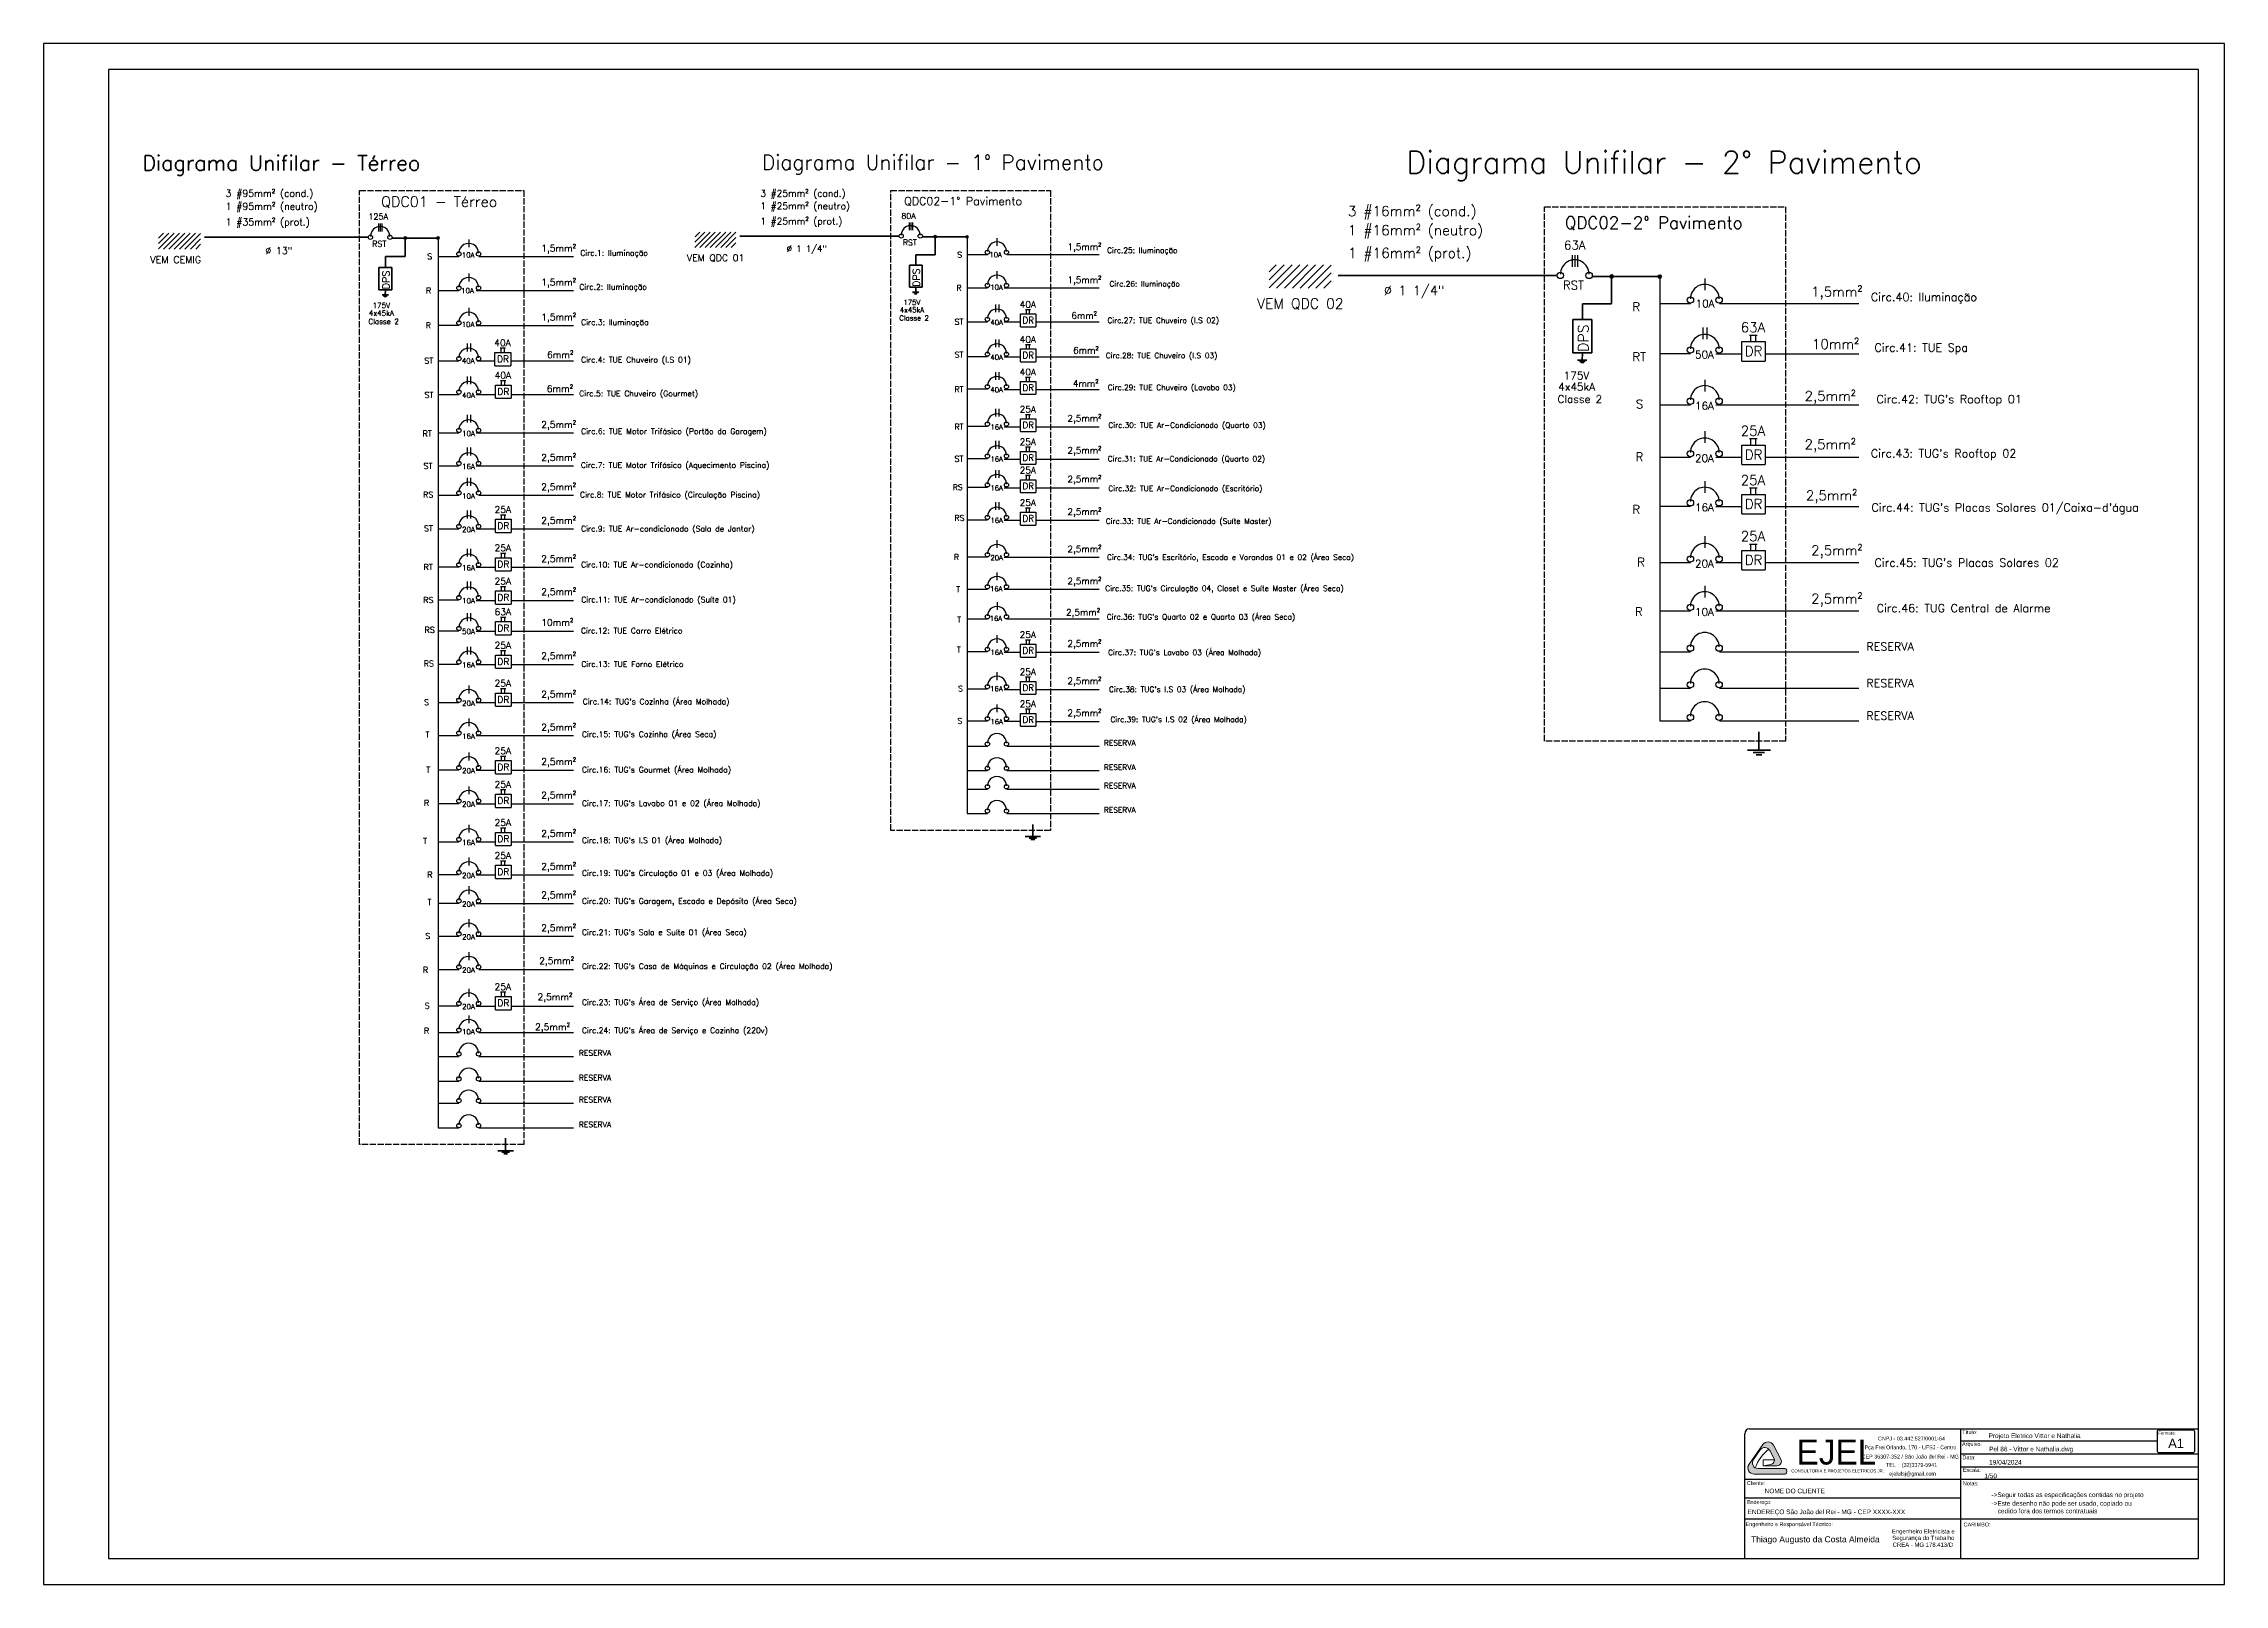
# Model space of a CAD drawing. Header units: millimetres. Extents: x 20625 to 81245, y 3427 to 18613.
# Drawn here: x 77040 to 81245, y 15006 to 17976 of the extents above; entities that cross this region are included whole.
import ezdxf
from ezdxf.enums import TextEntityAlignment as Align

# ---------------------------------------------------------------- set-up
doc = ezdxf.new("R2010")
doc.units = ezdxf.units.MM
doc.linetypes.add('ACAD_ISO02W100', pattern=[15, 12, -3])
for name, color, linetype, lineweight in [('EJEL05130C', 130, 'Continuous', 30), ('EJEL0550C', 50, 'Continuous', 35), ('EJEL0910C', 10, 'Continuous', 9), ('EJELFORMATO', 170, 'Continuous', 25)]:
    doc.layers.add(name, color=color, linetype=linetype, lineweight=lineweight)
doc.styles.add('AGEONE', font='')
doc.styles.add('AR', font='arial.ttf')
doc.styles.add('ROMANS', font='romans.shx')
doc.styles.get("Standard").update_dxf_attribs({"font": 'arial.ttf'})
doc.styles.get('AGEONE').set_extended_font_data('Ageone')

msp = doc.modelspace()

# ---------------------------------------------------------------- hatches: boundary and pattern name
at = {"layer": 'EJEL0550C', "lineweight": -3}
h = msp.add_hatch(dxfattribs=at)
h.set_pattern_fill('ANSI31', color=256, scale=2.297492810555297)
h.set_pattern_definition([(44.99999999999999, (70157.86095205645, 13715.91563622823), (-5.158018468775393, 5.158018468775392), [])])
h.paths.add_polyline_path([(77342.93582432173, 17610.50003138628), (77261.92879245788, 17610.50003138628), (77261.45539618621, 17579.96357779282), (77342.93582432173, 17579.96357779282)])
at = {"layer": 'EJEL0550C'}
h = msp.add_hatch(color=256, dxfattribs=at)
h.dxf.hatch_style = 1
h.paths.add_polyline_path([(77735.48141565287, 17601.60561842132, 1), (77739.69944235135, 17601.60561842132, 1)])
h = msp.add_hatch(color=256, dxfattribs=at)
h.dxf.hatch_style = 1
h.paths.add_polyline_path([(77798.58190153167, 17601.30341242917, 1), (77802.79992822756, 17601.30341242917, 1)])
at = {"layer": 'EJEL0550C', "lineweight": -3}
h = msp.add_hatch(dxfattribs=at)
h.set_pattern_fill('ANSI31', color=256, scale=2.236330473351748)
h.set_pattern_definition([(44.99999999999999, (71381.3872861334, 13821.79096308976), (-5.020705105512627, 5.020705105512626), [])])
h.paths.add_polyline_path([(78375.18583746684, 17612.69630299682), (78296.33532133876, 17612.69630299682), (78295.87452751017, 17582.97277071614), (78375.18583746684, 17582.97277071614)])
at = {"layer": 'EJEL0550C'}
h = msp.add_hatch(color=256, dxfattribs=at)
h.dxf.hatch_style = 1
h.paths.add_polyline_path([(78757.28133915487, 17604.03867122328, 1), (78761.38707633057, 17604.03867122328, 1)])
h = msp.add_hatch(color=256, dxfattribs=at)
h.dxf.hatch_style = 1
h.paths.add_polyline_path([(78818.70200554637, 17603.74451035959, 1), (78822.8077427196, 17603.74451035959, 1)])
at = {"layer": 'EJEL0550C', "lineweight": -3}
h = msp.add_hatch(dxfattribs=at)
h.set_pattern_fill('ANSI31', color=256, scale=3.372868130203115)
h.set_pattern_definition([(44.99999999999999, (68974.4493070055, 11832.19579054909), (-7.572304917953898, 7.572304917953899), [])])
h.paths.add_polyline_path([(79522.60420805587, 17549.69772416344), (79403.68064283699, 17549.69772416344), (79402.98566647395, 17504.86823409425), (79522.60420805587, 17504.86823409425)])
at = {"layer": 'EJEL0550C'}
h = msp.add_hatch(color=256, dxfattribs=at)
h.dxf.hatch_style = 1
h.paths.add_polyline_path([(80060.6021015965, 17527.41001300305, 1), (80066.79443776324, 17527.41001300305, 1)])
h = msp.add_hatch(color=256, dxfattribs=at)
h.dxf.hatch_style = 1
h.paths.add_polyline_path([(80153.23769847112, 17526.96635504904, 1), (80159.43003463408, 17526.96635504904, 1)])
at = {"layer": 'EJEL0910C'}
h = msp.add_hatch(color=256, dxfattribs=at)
h.dxf.hatch_style = 1
edge = h.paths.add_edge_path()
edge.add_arc((80368.86157703091, 15245.52679307442), 8.522312406961811, -81.42301880512713, 28.01405766303168, ccw=False)
edge.add_line((80370.13257846498, 15237.09979099086), (80355.75908690742, 15234.93191109699))
edge.add_line((80355.75908690743, 15234.93191109698), (80382.37571687155, 15234.93191109698))
edge.add_arc((80382.37571687152, 15243.45422350396), 8.522312406961884, 270, 388.0140576630249)
edge.add_line((80389.89949021908, 15247.4570529253), (80375.6474817744, 15274.24532441978))
edge.add_arc((80364.89923413505, 15268.52699667501), 12.17473200994444, 28.01405766304973, 145.1095997923744)
edge.add_line((80354.91293788626, 15275.49104626874), (80328.52096222591, 15237.64552492534))
edge.add_arc((80338.50725847471, 15230.6814753316), 12.17473200994433, 145.1095997923639, 269.9862535993906)
edge.add_line((80338.50433751364, 15218.50674367206), (80397.39206188408, 15218.49261533184))
edge.add_ellipse((80397.3934808636, 15223.98977741177), major_axis=(0.001418979510487455, 5.497162079938893), ratio=0.7056061408771386, start_angle=180, end_angle=360.0417428966182)
edge.add_line((80397.39207391662, 15229.48693876226), (80346.05192733345, 15229.47484362889))
edge.add_arc((80346.04909894237, 15240.43210207279), 10.95725880895053, 145.1095997924006, 270.01478972746276, ccw=False)
edge.add_line((80337.06143231841, 15246.69974670716), (80349.97465798588, 15265.21703256326))
edge.add_arc((80358.9623246098, 15258.94938792891), 10.95725880894988, 28.01405766304339, 145.1095997923957, ccw=False)
edge.add_line((80368.63574748521, 15264.09588289922), (80376.3853503784, 15249.52962249577))

# ---------------------------------------------------------------- linework, layer by layer
at = {"layer": 'EJEL05130C', "linetype": 'ACAD_ISO02W100'}
for p, q in [((77649.39532386474, 17693.00044693491), (77965.96190754356, 17693.00044693491)), ((77649.39532386474, 15854.07312907418), (77649.39532386474, 17693.00044693491)), ((77965.96190754356, 17693.00044693491), (77965.96190754356, 15854.07312907418)), ((78673.48697448347, 17693.00044693491), (78981.62613151297, 17693.00044693491)), ((78673.48697448747, 16459.31049115815), (78673.48697448347, 17693.00044693491)), ((78981.62613151297, 17693.00044693491), (78981.62613151297, 16459.31049115815)), ((79934.22214771283, 17661.5835359593), (80398.9623794438, 17661.5835359593)), ((79934.22214771889, 16631.62149434412), (79934.22214771283, 17661.5835359593)), ((80398.9623794438, 17661.5835359593), (80398.9623794498, 16631.62149434412)), ((80398.9623794498, 16631.62149434412), (79934.22214771889, 16631.62149434412)), ((78981.62613151697, 16459.31049115815), (78673.48697448747, 16459.31049115815)), ((77965.96190754767, 15854.07312907418), (77649.39532386884, 15854.07312907418))]:
    msp.add_line(p, q, dxfattribs=at)
at = {"layer": 'EJEL0550C', "lineweight": -3}
for p, q in [((77685.685227631, 17629.37176457799), (77685.685227631, 17614.17226564938)), ((77689.10301634608, 17629.37176457799), (77689.10301634608, 17614.17226564938)), ((77692.52080506267, 17629.37176457799), (77692.52080506267, 17614.17226564938)), ((78708.81079238388, 17631.06564536328), (78708.81079238388, 17616.27077746312)), ((78712.1375949836, 17631.06564536328), (78712.1375949836, 17616.27077746312)), ((78715.46439758479, 17631.06564536328), (78715.46439758479, 17616.27077746312)), ((77859.89919444434, 17598.72655837021), (77859.89919444434, 17583.52705944108)), ((78878.38694995799, 17601.2362556086), (78878.38694995799, 17586.44138770795)), ((77800.69090953987, 17565.98852180182), (77841.02372563617, 17565.98852180182)), ((77879.352902721, 17565.98852180182), (77965.96201652408, 17565.98852180182)), ((77938.21286476197, 17565.98852183593), (78062.04965208375, 17565.98852180182)), ((78820.75486893543, 17569.36974944187), (78860.01397142219, 17569.36974944187)), ((78878.38702512812, 17537.29368222675), (78878.38702512812, 17522.49881432709)), ((78897.32277445283, 17569.36974944187), (78981.62623759228, 17569.36974944187)), ((78954.61580543328, 17569.36974947507), (79075.15589153818, 17569.36974944187)), ((79987.49807497539, 17568.17251247209), (79987.49807497539, 17545.85866439568)), ((79992.51560999439, 17568.17251247209), (79992.51560999439, 17545.85866439568)), ((79997.53314501564, 17568.17251247209), (79997.53314501564, 17545.85866439568)), ((77800.69091988575, 17500.29715624603), (77841.0237359805, 17500.29715624603)), ((77859.89927167034, 17533.03519281231), (77859.89927167034, 17517.83569388421)), ((77874.48850051456, 17500.05391837129), (77965.96190754356, 17500.05391837872)), ((77879.35324212135, 17500.05391838616), (77965.96190754356, 17500.05391836975)), ((77938.21335276366, 17500.05391837667), (78062.04961605462, 17500.05391838616)), ((78820.75487900585, 17505.42717606207), (78860.01398149115, 17505.42717606207)), ((78892.58786915129, 17505.19041350548), (78981.62613151297, 17505.19041351272)), ((78897.32310481786, 17505.19041351995), (78981.62613151297, 17505.19041350398)), ((78954.61628044372, 17505.19041351072), (79075.15585646818, 17505.19041351995)), ((80243.25545267049, 17523.18336652705), (80243.25545267049, 17500.86951844989)), ((77860.04285961193, 17466.52719753528), (77860.04285961193, 17451.32769860718)), ((78875.70812973817, 17473.31139019374), (78875.70812973817, 17458.51652229308)), ((78881.77917742555, 17473.31156503901), (78881.77917742555, 17458.51669713959)), ((78923.76327744225, 17455.10608924662), (78953.52534559349, 17455.10608924662)), ((78923.76327743451, 17430.31139515804), (78923.76327743451, 17455.10608924662)), ((78943.19529394881, 17463.00005759825), (78933.47289389354, 17463.00005759825)), ((78935.29584493939, 17455.10608924662), (78935.29584493939, 17463.00005759825)), ((78941.37234455656, 17455.10608924662), (78941.37234455656, 17463.00005759825)), ((78953.52534559349, 17455.10608924662), (78953.525345587, 17430.31139515804)), ((80156.33385871348, 17475.12181017327), (80215.54504291725, 17475.12181017327)), ((80271.81475538482, 17475.12181017327), (80398.96253943424, 17475.12181017327)), ((80358.22498883623, 17475.12181022334), (80540.02540683333, 17475.12181017327)), ((77800.69091988575, 17433.10240191564), (77841.0237359805, 17433.10240191564)), ((77874.48850051456, 17432.8591640409), (77965.96190754356, 17432.85916404833)), ((77879.35324212135, 17432.85916405577), (77965.96190754356, 17432.85916403936)), ((77938.21335276366, 17432.85916404628), (78062.04961605462, 17432.85916405577)), ((78820.75487900585, 17440.02123613135), (78860.01398149115, 17440.02123613135)), ((78892.58786915129, 17439.78447357476), (78923.76327743451, 17439.78447358423)), ((78923.76327743451, 17430.31139515804), (78953.525345587, 17430.31139515025)), ((78953.5250252869, 17440.63209306203), (78953.61569265215, 17440.63209306203)), ((78953.52534558947, 17439.71799204014), (79075.15585646818, 17439.71799204909)), ((80239.33560768279, 17428.69891939079), (80239.33560768279, 17406.38507131513)), ((80247.39780159152, 17428.76811779061), (80247.39780159152, 17406.45426971495)), ((80344.21242843538, 17413.55889288612), (80329.54895463931, 17413.55889288612)), ((80332.29835753774, 17401.65308800114), (80332.29835753774, 17413.55889288612)), ((80341.46302803085, 17401.65308800114), (80341.46302803085, 17413.55889288612)), ((77856.71259673583, 17397.97744094158), (77856.71259673583, 17382.77794201245)), ((77862.94968404493, 17397.97762056876), (77862.94968404493, 17382.77812164091)), ((77910.49155878526, 17380.65016056995), (77941.06760218288, 17380.65016056995)), ((77910.49155877731, 17355.17734602522), (77910.49155877731, 17380.65016056995)), ((77930.45502963645, 17388.76002436278), (77920.46672759681, 17388.76002436278)), ((77922.33953529302, 17380.65016056995), (77922.33953529302, 17388.76002436278)), ((77928.58222363901, 17380.65016056995), (77928.58222363901, 17388.76002436278)), ((77941.06760218288, 17380.65016056995), (77941.06760217622, 17355.17734602522)), ((78820.7550498466, 17373.1956657468), (78860.01415233186, 17373.1956657468)), ((78875.70812973817, 17405.83134868504), (78875.70812973817, 17391.03648078438)), ((78881.77917742555, 17405.83152353031), (78881.77917742555, 17391.03665563089)), ((78892.58786915129, 17372.31511889393), (78923.76327743451, 17372.31511890339)), ((78923.76327744225, 17387.63673456578), (78953.52534559349, 17387.63673456578)), ((78923.76327743451, 17362.84204047721), (78923.76327743451, 17387.63673456578)), ((78943.19529394881, 17395.53070291742), (78933.47289389354, 17395.53070291742)), ((78935.29584493939, 17387.63673456578), (78935.29584493939, 17395.53070291742)), ((78941.37234455656, 17387.63673456578), (78941.37234455656, 17395.53070291742)), ((78953.5250252869, 17373.1627383812), (78953.61569265215, 17373.1627383812)), ((78953.52534559349, 17387.63673456578), (78953.525345587, 17362.84204047721)), ((78953.52534558947, 17372.2486373593), (79075.15585646818, 17372.24863736825)), ((80156.33387390188, 17378.68263426173), (80215.54505810338, 17378.68263426173)), ((80264.67349814164, 17378.32554532024), (80314.90476126024, 17378.32554532024)), ((80314.90476127192, 17401.65308800114), (80359.79237173572, 17401.65308800114)), ((80314.90476126024, 17364.25734775344), (80314.90476126024, 17401.65308800114)), ((80359.79237173572, 17401.65308800114), (80359.79237172591, 17364.25734774168)), ((80359.79237172962, 17378.32554538925), (80540.02535394025, 17378.32554534208)), ((77800.69109539888, 17364.44919106453), (77841.02391149366, 17364.44919106453)), ((77856.71259673583, 17334.68432868291), (77856.71259673583, 17319.48482975379)), ((77862.94968404493, 17334.68450831009), (77862.94968404493, 17319.48500938225)), ((77875.80023874383, 17364.44919106453), (77910.49155877731, 17364.44919106453)), ((77910.49155877731, 17355.17734602522), (77941.06760217622, 17355.17734601722)), ((77931.18803470582, 17326.05740043842), (77921.19973266617, 17326.05740043842)), ((77923.0725403624, 17317.9475366456), (77923.0725403624, 17326.05740043842)), ((77929.31522870838, 17317.9475366456), (77929.31522870838, 17326.05740043842)), ((77941.06727311612, 17365.78030901163), (77941.16042018104, 17365.78030901163)), ((77941.06760217866, 17364.44919109789), (78062.04965208375, 17364.44919106453)), ((78875.70812973817, 17343.06312750202), (78875.70812973817, 17328.26825960137)), ((78881.77917742555, 17343.06330234729), (78881.77917742555, 17328.26843444787)), ((78923.76327743451, 17362.84204047721), (78953.525345587, 17362.84204046942)), ((78923.76327744225, 17324.90141629106), (78953.52534559349, 17324.90141629106)), ((78923.76327743451, 17300.10672220249), (78923.76327743451, 17324.90141629106)), ((78943.19529394881, 17332.7953846427), (78933.47289389354, 17332.7953846427)), ((78935.29584493939, 17324.90141629106), (78935.29584493939, 17332.7953846427)), ((78941.37234455656, 17324.90141629106), (78941.37234455656, 17332.7953846427)), ((78953.52534559349, 17324.90141629106), (78953.525345587, 17300.10672220249)), ((80243.25556604327, 17328.09794268662), (80243.25556604327, 17305.78409461096)), ((80314.90476126024, 17364.25734775344), (80359.79237172591, 17364.25734774168)), ((77800.69117393208, 17299.90416011565), (77841.02399002682, 17299.90416011565)), ((77874.48857904774, 17299.6609222409), (77911.22456384668, 17299.6609222409)), ((77911.22456385463, 17317.9475366456), (77941.80060725225, 17317.9475366456)), ((77911.22456384668, 17292.47472210087), (77911.22456384668, 17317.9475366456)), ((77911.22456384668, 17292.47472210087), (77941.80060724559, 17292.47472209286)), ((77941.80027818549, 17303.07768508728), (77941.89342525043, 17303.07768508728)), ((77941.80060725225, 17317.9475366456), (77941.80060724559, 17292.47472210087)), ((77941.80060724748, 17299.66092228725), (78062.0496945878, 17299.66092225577)), ((78820.75512628915, 17310.3689100106), (78860.01422877441, 17310.3689100106)), ((78892.58786915129, 17309.57980061922), (78923.76327743451, 17309.57980062868)), ((78923.76327743451, 17300.10672220249), (78953.525345587, 17300.1067221947)), ((78953.5250252869, 17310.42742010648), (78953.61569265215, 17310.42742010648)), ((78953.52534558947, 17309.51331908458), (79075.15585646818, 17309.51331909353)), ((77856.71259673583, 17260.76450087679), (77856.71259673583, 17245.56500194766)), ((77862.94968404493, 17260.76468050397), (77862.94968404493, 17245.56518157612)), ((78875.70812973817, 17272.07663759553), (78875.70812973817, 17257.28176969487)), ((78881.77917742555, 17272.07681244079), (78881.77917742555, 17257.28194454138)), ((78923.76327744225, 17252.97474328144), (78953.52534559349, 17252.97474328144)), ((78923.76327743451, 17228.18004919287), (78923.76327743451, 17252.97474328144)), ((78943.19529394881, 17260.86871163307), (78933.47289389354, 17260.86871163307)), ((78935.29584493939, 17252.97474328144), (78935.29584493939, 17260.86871163307)), ((78941.37234455656, 17252.97474328144), (78941.37234455656, 17260.86871163307)), ((78953.52534559349, 17252.97474328144), (78953.525345587, 17228.18004919287)), ((80156.33387390188, 17280.03638633592), (80215.54505810338, 17280.03638633592)), ((80264.67349814164, 17279.67929739443), (80398.9623794438, 17279.67929740535)), ((80271.81525364652, 17279.67929741626), (80398.9623794438, 17279.67929739217)), ((80358.22570525428, 17279.67929740234), (80540.02535394025, 17279.67929741626)), ((77800.69200279676, 17226.04307280874), (77841.02481889151, 17226.04307280874)), ((77874.48940791268, 17225.7998349345), (77965.96190754356, 17225.79983494143)), ((77879.35414951382, 17225.79983494887), (77965.96190754356, 17225.79983493604)), ((77938.21426016153, 17225.79983493861), (78062.05052345274, 17225.79983494887)), ((78820.75593308831, 17238.47410381992), (78860.01503557363, 17238.47410381992)), ((78875.70812973817, 17210.13088141819), (78875.70812973817, 17195.33601351752)), ((78881.77917742555, 17210.13105626345), (78881.77917742555, 17195.33618836404)), ((78892.58786915129, 17237.65312760959), (78923.76327743451, 17237.65312761905)), ((78923.76327743451, 17228.18004919287), (78953.525345587, 17228.18004918508)), ((78953.5250252869, 17238.50074709686), (78953.61569265215, 17238.50074709686)), ((78953.52534558947, 17237.58664607496), (79075.15585646818, 17237.58664608391)), ((80243.40621494329, 17228.86409307701), (80243.40621494329, 17206.55024499984)), ((80314.90476127192, 17202.15954613855), (80359.79237173572, 17202.15954613855)), ((80314.90476126024, 17164.76380589084), (80314.90476126024, 17202.15954613855)), ((80344.21242843538, 17214.06535102353), (80329.54895463931, 17214.06535102353)), ((80332.29835753774, 17202.15954613855), (80332.29835753774, 17214.06535102353)), ((80341.46302803085, 17202.15954613855), (80341.46302803085, 17214.06535102353)), ((80359.79237173572, 17202.15954613855), (80359.79237172591, 17164.76380587909)), ((77800.6913374649, 17162.56822104778), (77841.02415355992, 17162.56822104778)), ((77856.71259673583, 17197.44555244793), (77856.71259673583, 17182.2460535188)), ((77862.94968404493, 17197.44573207511), (77862.94968404493, 17182.24623314726)), ((77874.48874258084, 17162.32498317277), (77965.96190754356, 17162.32498318021)), ((77879.35348418198, 17162.3249831879), (77965.96190754356, 17162.32498317431)), ((77938.21359482994, 17162.32498317764), (78062.04985812088, 17162.3249831879)), ((78820.75528546849, 17176.68903766766), (78860.01438795403, 17176.68903766766)), ((78892.58786915129, 17174.87575177123), (78923.76327743451, 17174.8757517807)), ((78923.76327744225, 17190.19736744309), (78953.52534559349, 17190.19736744309)), ((78923.76327743451, 17165.40267335451), (78923.76327743451, 17190.19736744309)), ((78923.76327743451, 17165.40267335451), (78953.525345587, 17165.40267334672)), ((78943.19529394881, 17198.09133579472), (78933.47289389354, 17198.09133579472)), ((78935.29584493939, 17190.19736744309), (78935.29584493939, 17198.09133579472)), ((78941.37234455656, 17190.19736744309), (78941.37234455656, 17198.09133579472)), ((78953.5250252869, 17175.7233712585), (78953.61569265215, 17175.7233712585)), ((78953.52534559349, 17190.19736744309), (78953.525345587, 17165.40267335451)), ((78953.52534558947, 17174.8092702366), (79075.15585646818, 17174.80927024556)), ((80156.33413156655, 17179.24902985238), (80215.54531576803, 17179.24902985238)), ((80264.67349814164, 17178.83200345765), (80314.90476126024, 17178.83200345765)), ((80314.90476126024, 17164.76380589084), (80359.79237172591, 17164.76380587909)), ((80359.79237172962, 17178.83200352665), (80540.02535394025, 17178.83200347948)), ((77857.14671682347, 17139.19123439098), (77857.14671682347, 17123.99173546186)), ((77863.38380413258, 17139.19141401816), (77863.38380413258, 17123.99191509032)), ((78820.7546670881, 17121.29869478203), (78860.01376957339, 17121.29869478203)), ((78875.70774697966, 17153.93437772028), (78875.70774697966, 17139.13950981962)), ((78881.77879466706, 17153.93455256554), (78881.77879466706, 17139.13968466613)), ((78892.58786915129, 17120.12490847796), (78923.76327743451, 17120.12490848742)), ((78923.76327744225, 17135.44652414981), (78953.52534559349, 17135.44652414981)), ((78923.76327743451, 17110.65183006123), (78923.76327743451, 17135.44652414981)), ((78943.19529394881, 17143.34049250144), (78933.47289389354, 17143.34049250144)), ((78935.29584493939, 17135.44652414981), (78935.29584493939, 17143.34049250144)), ((78941.37234455656, 17135.44652414981), (78941.37234455656, 17143.34049250144)), ((78953.5250252869, 17120.97252796522), (78953.61569265215, 17120.97252796522)), ((78953.52534559349, 17135.44652414981), (78953.525345587, 17110.65183006123)), ((78953.52534558947, 17120.05842694332), (79075.15585646818, 17120.05842695228)), ((80243.25584081726, 17132.55430368287), (80243.25584081726, 17110.24045560646)), ((80344.21242843538, 17118.90715527598), (80329.54895463931, 17118.90715527598)), ((80332.29835753774, 17107.001350391), (80332.29835753774, 17118.90715527598)), ((80341.46302803085, 17107.001350391), (80341.46302803085, 17118.90715527598)), ((77800.69070217216, 17105.66298451394), (77841.02351826691, 17105.66298451394)), ((77856.71259673583, 17076.17684881311), (77856.71259673583, 17060.97734988399)), ((77862.94968404493, 17076.17702844029), (77862.94968404493, 17060.97752951245)), ((77879.35250949427, 17105.66298451394), (77965.96162329736, 17105.66298451394)), ((77938.21247153524, 17105.66298454804), (78062.04925885703, 17105.66298451394)), ((78875.70812973817, 17092.08434724174), (78875.70812973817, 17077.28947934107)), ((78881.77917742555, 17092.08452208699), (78881.77917742555, 17077.28965418758)), ((78923.76327743451, 17110.65183006123), (78953.525345587, 17110.65183005344)), ((78923.76327744225, 17072.97095575756), (78953.52534559349, 17072.97095575756)), ((78923.76327743451, 17048.17626166898), (78923.76327743451, 17072.97095575756)), ((78943.19529394881, 17080.8649241092), (78933.47289389354, 17080.8649241092)), ((78935.29584493939, 17072.97095575756), (78935.29584493939, 17080.8649241092)), ((78941.37234455656, 17072.97095575756), (78941.37234455656, 17080.8649241092)), ((78953.52534559349, 17072.97095575756), (78953.525345587, 17048.17626166898)), ((80156.33424685836, 17084.49274732984), (80215.54543105983, 17084.49274732984)), ((80264.67349814164, 17083.6738077101), (80314.90476126024, 17083.6738077101)), ((80314.90476127192, 17107.001350391), (80359.79237173572, 17107.001350391)), ((80314.90476126024, 17069.6056101433), (80314.90476126024, 17107.001350391)), ((80359.79237173572, 17107.001350391), (80359.79237172591, 17069.60561013154)), ((80359.79237172962, 17083.67380777911), (80540.02535394025, 17083.67380773193)), ((77800.69078070534, 17041.11795356505), (77841.0235968001, 17041.11795356505)), ((77874.48857904774, 17040.90441064005), (77911.22456384668, 17040.90441064005)), ((77911.22456385463, 17059.19102504475), (77941.80060725225, 17059.19102504475)), ((77911.22456384668, 17033.71821050001), (77911.22456384668, 17059.19102504475)), ((77911.22456384668, 17033.71821050001), (77941.80060724559, 17033.71821049201)), ((77931.18803470582, 17067.30088883757), (77921.19973266617, 17067.30088883757)), ((77923.0725403624, 17059.19102504475), (77923.0725403624, 17067.30088883757)), ((77929.31522870838, 17059.19102504475), (77929.31522870838, 17067.30088883757)), ((77941.80027818549, 17044.32117348642), (77941.89342525043, 17044.32117348642)), ((77941.80060725225, 17059.19102504475), (77941.80060724559, 17033.71821050001)), ((77941.80060724748, 17040.90441068639), (78062.0496945878, 17040.90441065492)), ((78820.75474353062, 17058.47193904584), (78860.01384601594, 17058.47193904584)), ((78892.58786915129, 17057.6493400857), (78923.76327743451, 17057.64934009517)), ((78923.76327743451, 17048.17626166898), (78953.525345587, 17048.17626166119)), ((78953.5250252869, 17058.49695957297), (78953.61569265215, 17058.49695957297)), ((78953.52534558947, 17057.58285855108), (79075.15585646818, 17057.58285856002)), ((80314.90476126024, 17069.6056101433), (80359.79237172591, 17069.60561013154)), ((77856.71259673583, 17002.43452711418), (77856.71259673583, 16987.23502818505)), ((77862.94968404493, 17002.43470674136), (77862.94968404493, 16987.23520781351)), ((77931.18803470582, 16993.29340062102), (77921.19973266617, 16993.29340062102)), ((77923.0725403624, 16985.1835368282), (77923.0725403624, 16993.29340062102)), ((77929.31522870838, 16985.1835368282), (77929.31522870838, 16993.29340062102)), ((78878.2795452722, 17018.67852553053), (78878.2795452722, 17003.88365763037)), ((80243.0254792659, 17026.80464379249), (80243.0254792659, 17004.49079571609)), ((80314.90476127192, 16999.01403933997), (80359.79237173572, 16999.01403933997)), ((80314.90476126024, 16961.61829909226), (80314.90476126024, 16999.01403933997)), ((80344.21242843538, 17010.91984422495), (80329.54895463931, 17010.91984422495)), ((80332.29835753774, 16999.01403933997), (80332.29835753774, 17010.91984422495)), ((80341.46302803085, 16999.01403933997), (80341.46302803085, 17010.91984422495)), ((80359.79237173572, 16999.01403933997), (80359.79237172591, 16961.61829908051)), ((77800.69160957003, 16967.25686625814), (77841.02442566479, 16967.25686625814)), ((77874.48857904774, 16966.8969224235), (77911.22456384668, 16966.8969224235)), ((77911.22456385463, 16985.1835368282), (77941.80060725225, 16985.1835368282)), ((77911.22456384668, 16959.71072228347), (77911.22456384668, 16985.1835368282)), ((77911.22456384668, 16959.71072228347), (77941.80060724559, 16959.71072227546)), ((77941.80027818549, 16970.31368526988), (77941.89342525043, 16970.31368526988)), ((77941.80060725225, 16985.1835368282), (77941.80060724559, 16959.71072228347)), ((77941.80060724748, 16966.89692246985), (78062.0496945878, 16966.89692243838)), ((78820.75555032984, 16986.57713285516), (78860.01465281508, 16986.57713285516)), ((78878.38656719946, 16956.65857286887), (78878.38656719946, 16941.86370496871)), ((78892.58836963476, 16986.34037029907), (78981.62574875448, 16986.34037030581)), ((78897.32360529585, 16986.34037031305), (78981.62574875448, 16986.34037030057)), ((78954.61678092694, 16986.34037030307), (79075.15635695164, 16986.34037031305)), ((80156.33546368535, 16976.05989117678), (80215.54664788683, 16976.05989117678)), ((80264.67349814164, 16975.68649665907), (80314.90476126024, 16975.68649665907)), ((80314.90476126024, 16961.61829909226), (80359.79237172591, 16961.61829908051)), ((80359.79237172962, 16975.68649672807), (80540.02535394025, 16975.6864966809)), ((77856.71259673583, 16939.30417719534), (77856.71259673583, 16924.10467826622)), ((77862.94968404493, 16939.30435682252), (77862.94968404493, 16924.10485789468)), ((77911.22456385463, 16921.09871469048), (77941.80060725225, 16921.09871469048)), ((77911.22456384668, 16895.62590014575), (77911.22456384668, 16921.09871469048)), ((77931.18803470582, 16929.20857848331), (77921.19973266617, 16929.20857848331)), ((77923.0725403624, 16921.09871469048), (77923.0725403624, 16929.20857848331)), ((77929.31522870838, 16921.09871469048), (77929.31522870838, 16929.20857848331)), ((77941.80027818549, 16906.22886313216), (77941.89342525043, 16906.22886313216)), ((77941.80060725225, 16921.09871469048), (77941.80060724559, 16895.62590014575)), ((78820.75490270999, 16924.79206670289), (78860.01400519555, 16924.79206670289)), ((78892.58772201493, 16924.55530414605), (78981.62574875448, 16924.55530415329)), ((78897.32295767599, 16924.55530416077), (78981.62574875448, 16924.55530414755)), ((78954.61613330735, 16924.55530415079), (79075.15570933183, 16924.55530416077)), ((80243.25545267049, 16930.93625731238), (80243.25545267049, 16908.62240923597)), ((77800.69094423817, 16903.78201449718), (77841.02376033319, 16903.78201449718)), ((77857.1471100502, 16878.01014634044), (77857.1471100502, 16862.81064741131)), ((77863.38419735931, 16878.01032596761), (77863.38419735931, 16862.81082703977)), ((77874.48857904774, 16902.81210028579), (77911.22456384668, 16902.81210028579)), ((77911.22456384668, 16895.62590014575), (77941.80060724559, 16895.62590013775)), ((77931.18803470582, 16870.07832606209), (77921.19973266617, 16870.07832606209)), ((77923.0725403624, 16861.96846226927), (77923.0725403624, 16870.07832606209)), ((77929.31522870838, 16861.96846226927), (77929.31522870838, 16870.07832606209)), ((77941.80060724748, 16902.81210033213), (78062.0496945878, 16902.81210030066)), ((78820.7550498466, 16867.07059727193), (78860.01415233186, 16867.07059727193)), ((78878.54904898783, 16899.70628021018), (78878.54904898783, 16884.91141230952)), ((78897.32277445283, 16867.07059727193), (78981.62623759228, 16867.07059727193)), ((78954.61580543328, 16867.07059730513), (79075.15589153818, 16867.07059727193)), ((80156.33448693513, 16882.87470095972), (80215.54567113698, 16882.87470095972)), ((80264.67385351057, 16882.51761201786), (80398.9623794438, 16882.51761202878)), ((80271.81560900719, 16882.51761204007), (80398.9623794438, 16882.51761202012)), ((80358.22606062323, 16882.51761202501), (80540.02570930922, 16882.51761204007)), ((77800.69109539888, 16844.48189646339), (77841.02391149366, 16844.48189646339)), ((77874.48857904774, 16843.68184786457), (77911.22456384668, 16843.68184786457)), ((77911.22456385463, 16861.96846226927), (77941.80060725225, 16861.96846226927)), ((77911.22456384668, 16836.49564772454), (77911.22456384668, 16861.96846226927)), ((77911.22456384668, 16836.49564772454), (77941.80060724559, 16836.49564771653)), ((77941.80027818549, 16847.09861071094), (77941.89342525043, 16847.09861071094)), ((77941.80060725225, 16861.96846226927), (77941.80060724559, 16836.49564772454)), ((77941.80060724748, 16843.68184791091), (78062.0496945878, 16843.68184787944)), ((78878.38720731295, 16836.11034770197), (78878.38720731295, 16821.31547980181)), ((78943.19529394881, 16826.37444498701), (78933.47289389354, 16826.37444498701)), ((78935.29584493939, 16818.48047663537), (78935.29584493939, 16826.37444498701)), ((78941.37234455656, 16818.48047663537), (78941.37234455656, 16826.37444498701)), ((77800.69117393208, 16779.9368655145), (77841.02399002682, 16779.9368655145)), ((77857.14718858057, 16813.46511539155), (77857.14718858057, 16798.26561646242)), ((77863.38427588968, 16813.46529501873), (77863.38427588968, 16798.26579609088)), ((77874.48857904774, 16779.1656667997), (77911.22456384668, 16779.1656667997)), ((77911.22456385463, 16797.4522812044), (77941.80060725225, 16797.4522812044)), ((77911.22456384668, 16771.97946665967), (77911.22456384668, 16797.4522812044)), ((77931.18803470582, 16805.56214499723), (77921.19973266617, 16805.56214499723)), ((77923.0725403624, 16797.4522812044), (77923.0725403624, 16805.56214499723)), ((77929.31522870838, 16797.4522812044), (77929.31522870838, 16805.56214499723)), ((77941.80027818549, 16782.58242964608), (77941.89342525043, 16782.58242964608)), ((77941.80060725225, 16797.4522812044), (77941.80060724559, 16771.97946665967)), ((77941.80060724748, 16779.16566684605), (78062.0496945878, 16779.16566681458)), ((78820.75512628915, 16804.24384153574), (78860.01422877441, 16804.24384153574)), ((78892.58786915129, 16803.15886096351), (78923.76327743451, 16803.15886097298)), ((78923.76327744225, 16818.48047663537), (78953.52534559349, 16818.48047663537)), ((78923.76327743451, 16793.6857825468), (78923.76327743451, 16818.48047663537)), ((78923.76327743451, 16793.6857825468), (78953.525345587, 16793.685782539)), ((78953.5250252869, 16804.00648045079), (78953.61569265215, 16804.00648045079)), ((78953.52534559349, 16818.48047663537), (78953.525345587, 16793.6857825468)), ((78953.52534558947, 16803.09237942889), (79075.15585646818, 16803.09237943784)), ((80156.33337023175, 16804.03085063674), (80215.54474436305, 16804.03085063674)), ((80271.8141907777, 16804.03085063674), (80351.08111775183, 16804.03085063674)), ((80351.08111775183, 16804.03085063674), (80540.02417953922, 16804.03085063674)), ((77859.89985977593, 16738.81381477598), (77859.89985977593, 16723.61431584685)), ((77911.22456384668, 16771.97946665967), (77941.80060724559, 16771.97946665167)), ((78878.38759757757, 16764.21554151179), (78878.38759757757, 16749.42067361113)), ((78923.76327744225, 16746.72914220091), (78953.52534559349, 16746.72914220091)), ((78923.76327743451, 16721.93444811233), (78923.76327743451, 16746.72914220091)), ((78943.19529394881, 16754.62311055255), (78933.47289389354, 16754.62311055255)), ((78935.29584493939, 16746.72914220091), (78935.29584493939, 16754.62311055255)), ((78941.37234455656, 16746.72914220091), (78941.37234455656, 16754.62311055255)), ((78953.52534559349, 16746.72914220091), (78953.525345587, 16721.93444811233)), ((77800.69200279676, 16706.0757782076), (77841.02481889151, 16706.0757782076)), ((77874.48857904774, 16705.93254448072), (77911.22456384668, 16705.93254448072)), ((77911.22456385463, 16724.21915888541), (77941.80060725225, 16724.21915888541)), ((77911.22456384668, 16698.74634434068), (77911.22456384668, 16724.21915888541)), ((77911.22456384668, 16698.74634434068), (77941.80060724559, 16698.74634433268)), ((77931.18803470582, 16732.32902267824), (77921.19973266617, 16732.32902267824)), ((77923.0725403624, 16724.21915888541), (77923.0725403624, 16732.32902267824)), ((77929.31522870838, 16724.21915888541), (77929.31522870838, 16732.32902267824)), ((77941.80027818549, 16709.34930732709), (77941.89342525043, 16709.34930732709)), ((77941.80060725225, 16724.21915888541), (77941.80060724559, 16698.74634434068)), ((77941.80060724748, 16705.93254452706), (78062.0496945878, 16705.93254449559)), ((78820.75593308831, 16732.34903534507), (78860.01503557363, 16732.34903534507)), ((78878.38694995799, 16702.43047535877), (78878.38694995799, 16687.63560745861)), ((78892.58786915129, 16731.40752652906), (78923.76327743451, 16731.40752653852)), ((78923.76327743451, 16721.93444811233), (78953.525345587, 16721.93444810454)), ((78953.5250252869, 16732.25514601633), (78953.61569265215, 16732.25514601633)), ((78953.52534558947, 16731.34104499443), (79075.15585646818, 16731.34104500338)), ((80156.33337023175, 16733.56340638101), (80215.54474436305, 16733.56340638101)), ((80271.8141907777, 16733.56340638101), (80351.08111775183, 16733.56340638101)), ((80351.08111775183, 16733.56340638101), (80540.02417953922, 16733.56340638101)), ((77859.89919444434, 16675.33896301424), (77859.89919444434, 16660.13946408563)), ((78820.75528546849, 16670.56396919279), (78860.01438795403, 16670.56396919279)), ((78892.58786915129, 16669.76301236322), (78923.76327743451, 16669.76301237268)), ((78923.76327744225, 16685.08462803508), (78953.52534559349, 16685.08462803508)), ((78923.76327743451, 16660.2899339465), (78923.76327743451, 16685.08462803508)), ((78923.76327743451, 16660.2899339465), (78953.525345587, 16660.28993393871)), ((78943.19529394881, 16692.97859638671), (78933.47289389354, 16692.97859638671)), ((78935.29584493939, 16685.08462803508), (78935.29584493939, 16692.97859638671)), ((78941.37234455656, 16685.08462803508), (78941.37234455656, 16692.97859638671)), ((78953.5250252869, 16670.61063185049), (78953.61569265215, 16670.61063185049)), ((78953.52534559349, 16685.08462803508), (78953.525345587, 16660.2899339465)), ((78953.52534558947, 16669.69653082859), (79075.15585646818, 16669.69653083755)), ((80156.33390965287, 16670.68049863145), (80215.54528378417, 16670.68049863145)), ((80271.8147301988, 16670.68049863145), (80351.08165717292, 16670.68049863145)), ((80351.08165717292, 16670.68049863145), (80540.02471896031, 16670.68049863145)), ((77800.6913374649, 16642.60092644663), (77841.02415355992, 16642.60092644663)), ((77874.48874258084, 16642.35768857162), (77965.96190754356, 16642.35768857906)), ((77879.35348418198, 16642.35768858676), (77965.96190754356, 16642.35768857317)), ((77938.21359482994, 16642.3576885765), (78062.04985812088, 16642.35768858676)), ((78820.75454505478, 16621.62113016276), (78860.01377347024, 16621.62113016276)), ((78897.32240009839, 16621.62113016276), (78949.87916706293, 16621.62113016276)), ((78949.87916706293, 16621.62113016276), (79075.15507779887, 16621.62113016276)), ((77800.69109539888, 16576.16402430544), (77841.02391149366, 16576.16402430544)), ((77860.17771827945, 16609.69245380966), (77860.17771827945, 16594.49295488181)), ((77874.48857904774, 16575.76394409965), (77911.22456384668, 16575.76394409965)), ((77911.22456385463, 16594.05055850435), (77941.80060725225, 16594.05055850435)), ((77911.22456384668, 16568.57774395962), (77911.22456384668, 16594.05055850435)), ((77911.22456384668, 16568.57774395962), (77941.80060724559, 16568.57774395161)), ((77931.18803470582, 16602.16042229717), (77921.19973266617, 16602.16042229717)), ((77923.0725403624, 16594.05055850435), (77923.0725403624, 16602.16042229717)), ((77929.31522870838, 16594.05055850435), (77929.31522870838, 16602.16042229717)), ((77941.80027818549, 16579.18070694603), (77941.89342525043, 16579.18070694603)), ((77941.80060725225, 16594.05055850435), (77941.80060724559, 16568.57774395962)), ((77941.80060724748, 16575.763944146), (78062.0496945878, 16575.76394411453)), ((78820.75454505478, 16574.89873044688), (78860.01377347024, 16574.89873044688)), ((78897.32240009839, 16574.89873044688), (78949.87916706293, 16574.89873044688)), ((78949.87916706293, 16574.89873044688), (79075.15507779887, 16574.89873044688)), ((77859.89945883781, 16544.35702992442), (77859.89945883781, 16529.15753099581)), ((77911.22456385463, 16529.32016405409), (77941.80060725225, 16529.32016405409)), ((77911.22456384668, 16503.84734950936), (77911.22456384668, 16529.32016405409)), ((77931.18803470582, 16537.43002784692), (77921.19973266617, 16537.43002784692)), ((77923.0725403624, 16529.32016405409), (77923.0725403624, 16537.43002784692)), ((77929.31522870838, 16529.32016405409), (77929.31522870838, 16537.43002784692)), ((77941.80060725225, 16529.32016405409), (77941.80060724559, 16503.84734950936)), ((78820.75454505478, 16539.09719765992), (78860.01377347024, 16539.09719765992)), ((78897.32240009839, 16539.09719765992), (78949.87916706293, 16539.09719765992)), ((78949.87916706293, 16539.09719765992), (79075.15507779887, 16539.09719765992)), ((77800.69117393208, 16511.61899335655), (77841.02399002682, 16511.61899335655)), ((77874.48857904774, 16511.0335496494), (77911.22456384668, 16511.0335496494)), ((77911.22456384668, 16503.84734950936), (77941.80060724559, 16503.84734950136)), ((77941.80027818549, 16514.45031249577), (77941.89342525043, 16514.45031249577)), ((77941.80060724748, 16511.03354969575), (78062.0496945878, 16511.03354966427)), ((78820.75454505478, 16492.37479794405), (78860.01377347024, 16492.37479794405)), ((78897.32240009839, 16492.37479794405), (78949.87916706293, 16492.37479794405)), ((78949.87916706293, 16492.37479794405), (79075.15507779887, 16492.37479794405)), ((77859.89985977593, 16470.49594261802), (77859.89985977593, 16455.29644368889)), ((77911.22456385463, 16455.70027371412), (77941.80060725225, 16455.70027371412)), ((77911.22456384668, 16430.22745916939), (77911.22456384668, 16455.70027371412)), ((77931.18803470582, 16463.81013750694), (77921.19973266617, 16463.81013750694)), ((77923.0725403624, 16455.70027371412), (77923.0725403624, 16463.81013750694)), ((77929.31522870838, 16455.70027371412), (77929.31522870838, 16463.81013750694)), ((77941.80060725225, 16455.70027371412), (77941.80060724559, 16430.22745916939)), ((77800.69200279676, 16437.75790604964), (77841.02481889151, 16437.75790604964)), ((77859.89919444434, 16407.02109085629), (77859.89919444434, 16391.82159192767)), ((77874.48857904774, 16437.41365930942), (77911.22456384668, 16437.41365930942)), ((77911.22456384668, 16430.22745916939), (77941.80060724559, 16430.22745916138)), ((77931.18803470582, 16400.32076440512), (77921.19973266617, 16400.32076440512)), ((77923.0725403624, 16392.2109006123), (77923.0725403624, 16400.32076440512)), ((77929.31522870838, 16392.2109006123), (77929.31522870838, 16400.32076440512)), ((77941.80027818549, 16440.83042215579), (77941.89342525043, 16440.83042215579)), ((77941.80060724748, 16437.41365935576), (78062.0496945878, 16437.41365932429)), ((77800.6913374649, 16374.28305428868), (77841.02415355992, 16374.28305428868)), ((77874.48857904774, 16373.9242862076), (77911.22456384668, 16373.9242862076)), ((77911.22456385463, 16392.2109006123), (77941.80060725225, 16392.2109006123)), ((77911.22456384668, 16366.73808606756), (77911.22456384668, 16392.2109006123)), ((77911.22456384668, 16366.73808606756), (77941.80060724559, 16366.73808605956)), ((77941.80027818549, 16377.34104905397), (77941.89342525043, 16377.34104905397)), ((77941.80060725225, 16392.2109006123), (77941.80060724559, 16366.73808606756)), ((77941.80060724748, 16373.92428625394), (78062.0496945878, 16373.92428622247)), ((77800.69094423817, 16319.12769677404), (77841.02376033293, 16319.12769677404)), ((77859.89880121735, 16351.86573334242), (77859.89880121735, 16336.66623441329)), ((77874.4883493541, 16318.8844588998), (77965.96084898499, 16318.88445890672)), ((77879.35309095525, 16318.88445891416), (77965.96084898499, 16318.88445890134)), ((77938.21320160295, 16318.8844589039), (78062.04946489417, 16318.88445891416)), ((77859.89813588576, 16288.39088158069), (77859.89813588576, 16273.19138265207)), ((77800.69027890633, 16255.65284501307), (77841.02309500135, 16255.65284501307)), ((77874.48768402226, 16255.40960713807), (77965.96084898499, 16255.40960714551)), ((77879.3524256234, 16255.4096071532), (77965.96084898499, 16255.40960713961)), ((77938.21253627136, 16255.40960714294), (78062.04879956231, 16255.4096071532)), ((77800.69053246127, 16191.60046380477), (77841.02307810457, 16191.60046380477)), ((77859.8983132634, 16224.58173823987), (77859.8983132634, 16209.38223931126)), ((77879.35207396265, 16191.60046380477), (77933.34623792247, 16191.60046380477)), ((77933.34623792247, 16191.60046380477), (78062.04881608917, 16191.60046380477)), ((77859.89872683256, 16154.14881749364), (77859.89872683256, 16138.94931856503)), ((77931.18803470582, 16147.37124223936), (77921.19973266617, 16147.37124223936)), ((77923.0725403624, 16139.26137844654), (77923.0725403624, 16147.37124223936)), ((77929.31522870838, 16139.26137844654), (77929.31522870838, 16147.37124223936)), ((77800.69057680131, 16121.16754305737), (77841.02352227035, 16121.16754305737)), ((77874.48857904774, 16120.97476404184), (77911.22456384668, 16120.97476404184)), ((77911.22456385463, 16139.26137844654), (77941.80060725225, 16139.26137844654)), ((77911.22456384668, 16113.78856390181), (77911.22456384668, 16139.26137844654)), ((77911.22456384668, 16113.78856390181), (77941.80060724559, 16113.7885638938)), ((77941.80027818549, 16124.39152688822), (77941.89342525043, 16124.39152688822)), ((77941.80060725225, 16139.26137844654), (77941.80060724559, 16113.78856390181)), ((77941.80060724748, 16120.97476408819), (78062.0496945878, 16120.97476405671)), ((77800.69053246127, 16069.92499137085), (77841.02307810457, 16069.92499137085)), ((77859.8983132634, 16102.90626580595), (77859.8983132634, 16087.70676687733)), ((77879.35207396265, 16069.92499137085), (77933.34623792247, 16069.92499137085)), ((77933.34623792247, 16069.92499137085), (78062.04881608917, 16069.92499137085)), ((77800.69094423817, 16023.92694438565), (77841.02388970723, 16023.92694438565)), ((77879.35288556507, 16023.92694438565), (77933.34704952512, 16023.92694438565)), ((77933.34704952512, 16023.92694438565), (78062.04918352603, 16023.92694438565)), ((77800.69094423817, 15975.92671422367), (77841.02388970723, 15975.92671422367)), ((77879.35288556507, 15975.92671422367), (77933.34704952512, 15975.92671422367)), ((77933.34704952512, 15975.92671422367), (78062.04918352603, 15975.92671422367)), ((77800.69094423817, 15933.90852701286), (77841.02388970723, 15933.90852701286)), ((77879.35288556507, 15933.90852701286), (77933.34704952512, 15933.90852701286)), ((77933.34704952512, 15933.90852701286), (78062.04918352603, 15933.90852701286)), ((77800.69094423817, 15885.90829685088), (77841.02388970723, 15885.90829685088)), ((77879.35288556507, 15885.90829685088), (77933.34704952512, 15885.90829685088)), ((77933.34704952512, 15885.90829685088), (78062.04918352603, 15885.90829685088))]:
    msp.add_line(p, q, dxfattribs=at)
at = {"layer": 'EJEL0550C'}
for p, q in [((77666.0679590324, 17602.86766045038), (77350.27577212575, 17602.86766045038)), ((77801.21378557845, 17601.39354380899), (77711.85842424743, 17601.39354380899)), ((77737.20958120207, 17565.45859695125), (77737.20958120207, 17601.39354380899)), ((78689.71576176205, 17605.26711600242), (78382.33038602496, 17605.26711600242)), ((78821.26382531316, 17603.83224232131), (78734.2872234349, 17603.83224232131)), ((78758.96349862145, 17568.85393190091), (78758.96349862145, 17603.83224232131)), ((77686.46883228686, 17501.26029554774), (77686.46883228686, 17544.84410574562)), ((77711.5938597682, 17544.83242457518), (77686.62729586693, 17544.84410574562)), ((77699.11057781563, 17544.83826516104), (77699.11057781563, 17565.45859695125)), ((77699.11057781563, 17565.45859695125), (77737.20958120207, 17565.45859695125)), ((77711.5938597682, 17501.24861437807), (77711.5938597682, 17544.83242457518)), ((78709.57353643377, 17506.36467530498), (78709.57353643377, 17548.78822607411)), ((78734.02970201659, 17548.77685587208), (78709.72778150102, 17548.78822607411)), ((78721.87874175691, 17548.78254097372), (78721.87874175691, 17568.85393190091)), ((78721.87874175691, 17568.85393190091), (78758.96349862145, 17568.85393190091)), ((78734.02970201659, 17506.3533051037), (78734.02970201659, 17548.77685587208)), ((77711.5938597682, 17501.24861437807), (77686.62729586693, 17501.26029554774)), ((77699.03637122153, 17491.82829847556), (77699.11057781563, 17501.25445496265)), ((78734.02970201659, 17506.3533051037), (78709.72778150102, 17506.36467530498)), ((78727.77890870199, 17497.18560227799), (78715.83411258057, 17497.18193898829)), ((78725.3775207634, 17495.47204030101), (78717.99951193415, 17495.47204030101)), ((78723.76440056149, 17493.8188733452), (78719.70649570622, 17493.8188733452)), ((78721.80651064179, 17497.18377063352), (78721.87874175691, 17506.35899020409)), ((79958.69865512353, 17529.26277237588), (79536.2994572944, 17529.26277237588)), ((80157.10147457653, 17527.09867374754), (80025.92202143022, 17527.09867374754)), ((80063.13916046248, 17474.34384619807), (80063.13916046248, 17527.09867374754)), ((77705.17211089355, 17491.83018021445), (77692.90063154846, 17491.8264167359)), ((77702.7050463921, 17490.06975331446), (77695.12525331441, 17490.06975331446)), ((77701.0478082913, 17488.37137320433), (77696.87892209942, 17488.37137320433)), ((80007.20735788002, 17444.07186466677), (80007.20735788002, 17474.34384619807)), ((80007.20735788002, 17474.34384619807), (80063.13916046248, 17474.34384619807)), ((79988.64845732189, 17380.09658508706), (79988.64845732189, 17444.08043902292)), ((80025.53362365317, 17444.06329030875), (79988.88109211256, 17444.08043902292)), ((80025.53362365317, 17380.07943637402), (80025.53362365317, 17444.06329030875)), ((80025.53362365317, 17380.07943637402), (79988.88109211256, 17380.09658508706)), ((80007.09841779753, 17366.24980298494), (80007.20735788002, 17380.08801073016)), ((80016.10608071595, 17366.25256549941), (79998.09075487759, 17366.24704046935)), ((80012.48427036955, 17363.66814488263), (80001.3566435984, 17363.66814488263)), ((80010.05133758792, 17361.17481296876), (80003.93114286503, 17361.17481296876))]:
    msp.add_line(p, q, dxfattribs=at)
at = {"layer": 'EJEL0550C', "linetype": 'ByBlock', "lineweight": -3}
for p, q in [((77800.69094423817, 17601.39354380899), (77800.69094423817, 15885.90829685088)), ((78820.75490270999, 17603.83224232131), (78820.75490270999, 16492.37479794405)), ((80156.33390965287, 17527.09867374754), (80156.33390965287, 16670.68049863145))]:
    msp.add_line(p, q, dxfattribs=at)
at = {"layer": 'EJEL0550C', "linetype": 'Continuous'}
for p, q in [((80325.53832639099, 16613.94595469421), (80369.72891420638, 16613.94595469421)), ((80347.63362030167, 16649.29703399329), (80347.63362030167, 16613.94595469421)), ((80336.58249596135, 16609.52272305257), (80358.67778986982, 16609.52272305257)), ((80342.10458075047, 16605.10644617827), (80353.15570508895, 16605.10644617827)), ((78932.9433959359, 16447.59098525809), (78962.24331349923, 16447.59098525809)), ((78940.26606969888, 16444.65822674841), (78954.91602848104, 16444.65822674841)), ((78943.92740658301, 16441.73007949465), (78951.2546916024, 16441.73007949465)), ((78947.59335471957, 16471.02999705771), (78947.59335471957, 16447.59098525809)), ((77930.99835410735, 15866.11315664093), (77930.99835410735, 15842.03310150693)), ((77915.94772747524, 15842.03310150693), (77946.04898073533, 15842.03310150693)), ((77923.47067210486, 15839.02013375848), (77938.5212987354, 15839.02013375848)), ((77927.23214442235, 15836.01190338111), (77934.75982642354, 15836.01190338111))]:
    msp.add_line(p, q, dxfattribs=at)
at = {"layer": 'EJEL0550C', "lineweight": -3}
for centre, radius in [((77670.2428313606, 17602.86766045038), 4.174872323138401), ((77707.95246225805, 17602.86766045038), 4.174872323138401), ((78693.77949339463, 17605.26711600242), 4.063731627665305), ((78730.4852433876, 17605.26711600242), 4.063731627665305), ((78860.01491834734, 17573.91006078576), 4.063731627665305), ((78896.72066817178, 17573.91006078576), 4.063731627665305), ((77841.02469845916, 17570.65300801912), 4.174872323138401), ((77878.73432918353, 17570.65300801912), 4.174872323138401), ((79964.82763788194, 17529.26277237588), 6.128982750974158), ((80020.18781645199, 17529.26277237588), 6.128982750974158), ((77841.02470880633, 17504.96164246255), 4.174872323138401), ((77878.73433952939, 17504.96164246255), 4.174872323138401), ((78860.01492841904, 17509.96748740521), 4.063731627665305), ((78896.72067824223, 17509.96748740521), 4.063731627665305), ((80215.54647108437, 17481.96957780666), 6.128982750974158), ((80270.90664940028, 17481.96957780666), 6.128982750974158), ((77841.02470880633, 17437.76688813216), 4.174872323138401), ((77878.73433952939, 17437.76688813216), 4.174872323138401), ((78860.01492841904, 17444.56154747448), 4.063731627665305), ((78896.72067824223, 17444.56154747448), 4.063731627665305), ((77841.02503786644, 17368.87043942144), 4.174872323138401), ((77878.73466859618, 17368.87043942144), 4.174872323138401), ((78860.01524871914, 17377.49921454807), 4.063731627665305), ((78896.72099854882, 17377.49921454807), 4.063731627665305), ((80215.54648627464, 17385.53040189399), 6.128982750974158), ((80270.90666458868, 17385.53040189399), 6.128982750974158), ((77841.02511639937, 17304.32540847255), 4.174872323138401), ((77878.73474712245, 17304.32540847255), 4.174872323138401), ((78860.0153251614, 17314.67245881187), 4.063731627665305), ((78896.72107498458, 17314.67245881187), 4.063731627665305), ((80215.54648627464, 17286.88415396818), 6.128982750974158), ((80270.90666458868, 17286.88415396818), 6.128982750974158), ((78860.01613196087, 17242.77765262169), 4.063731627665305), ((78896.72188178406, 17242.77765262169), 4.063731627665305), ((77841.02594526431, 17230.46432116615), 4.174872323138401), ((77878.73557598738, 17230.46432116615), 4.174872323138401), ((77841.02527993245, 17166.98946940442), 4.174872323138401), ((77878.73491065552, 17166.98946940442), 4.174872323138401), ((78860.01548434101, 17180.99258646867), 4.063731627665305), ((78896.7212341642, 17180.99258646867), 4.063731627665305), ((80215.54696935619, 17185.73970856536), 6.128982750974158), ((80270.90714768003, 17185.73970856536), 6.128982750974158), ((78860.01486596063, 17125.6022435833), 4.063731627665305), ((78896.72061579031, 17125.6022435833), 4.063731627665305), ((77841.02464463972, 17110.08423287084), 4.174872323138401), ((77878.73427536945, 17110.08423287084), 4.174872323138401), ((80215.54708464761, 17090.98342604283), 6.128982750974158), ((80270.90726296164, 17090.98342604283), 6.128982750974158), ((77841.02472317264, 17045.53920192195), 4.174872323138401), ((77878.7343538957, 17045.53920192195), 4.174872323138401), ((78860.01494240292, 17062.77548784711), 4.063731627665305), ((78896.72069222611, 17062.77548784711), 4.063731627665305), ((78860.01574920234, 16990.88068165693), 4.063731627665305), ((78896.72149902553, 16990.88068165693), 4.063731627665305), ((80215.54830147498, 16982.55056989052), 6.128982750974158), ((80270.90847978902, 16982.55056989052), 6.128982750974158), ((77841.02555203758, 16971.67811461556), 4.174872323138401), ((77878.73518276066, 16971.67811461556), 4.174872323138401), ((77841.02488670574, 16908.20326285382), 4.174872323138401), ((77878.73451742879, 16908.20326285382), 4.174872323138401), ((78860.01510158251, 16929.09561550391), 4.063731627665305), ((78896.72085140573, 16929.09561550391), 4.063731627665305), ((78860.01524871914, 16871.3741460732), 4.063731627665305), ((78896.72099854882, 16871.3741460732), 4.063731627665305), ((80215.54732472476, 16889.36537967233), 6.128982750974158), ((80270.9075030388, 16889.36537967233), 6.128982750974158), ((77841.02503786644, 16848.90314482029), 4.174872323138401), ((77878.73466859618, 16848.90314482029), 4.174872323138401), ((77841.02511639937, 16784.35811387141), 4.174872323138401), ((77878.73474712245, 16784.35811387141), 4.174872323138401), ((78860.0153251614, 16808.54739033701), 4.063731627665305), ((78896.72107498458, 16808.54739033701), 4.063731627665305), ((80215.54590648548, 16810.87861826899), 6.128982750974158), ((80270.90608481158, 16810.87861826899), 6.128982750974158), ((78860.01613196087, 16736.65258414684), 4.063731627665305), ((78896.72188178406, 16736.65258414684), 4.063731627665305), ((80215.54590648548, 16740.41117401326), 6.128982750974158), ((80270.90608481158, 16740.41117401326), 6.128982750974158), ((77841.02594526431, 16710.49702656501), 4.174872323138401), ((77878.73557598738, 16710.49702656501), 4.174872323138401), ((78860.01548434101, 16674.86751799381), 4.063731627665305), ((78896.7212341642, 16674.86751799381), 4.063731627665305), ((80215.54644590661, 16677.52826626372), 6.128982750974158), ((80270.90662423268, 16677.52826626372), 6.128982750974158), ((77841.02527993245, 16647.02217480327), 4.174872323138401), ((77878.73491065552, 16647.02217480327), 4.174872323138401), ((78860.01454399838, 16626.1614415059), 4.063731627665305), ((78896.7202938296, 16626.1614415059), 4.063731627665305), ((77841.02503786644, 16580.58527266233), 4.174872323138401), ((77878.73466859618, 16580.58527266233), 4.174872323138401), ((78860.01454399838, 16579.43904179001), 4.063731627665305), ((78896.7202938296, 16579.43904179001), 4.063731627665305), ((78860.01454399838, 16543.63750900306), 4.063731627665305), ((78896.7202938296, 16543.63750900306), 4.063731627665305), ((77841.02511639937, 16516.04024171345), 4.174872323138401), ((77878.73474712245, 16516.04024171345), 4.174872323138401), ((78860.01454399838, 16496.91510928718), 4.063731627665305), ((78896.7202938296, 16496.91510928718), 4.063731627665305), ((77841.02594526431, 16442.17915440705), 4.174872323138401), ((77878.73557598738, 16442.17915440705), 4.174872323138401), ((77841.02527993245, 16378.70430264532), 4.174872323138401), ((77878.73491065552, 16378.70430264532), 4.174872323138401), ((77841.02488670574, 16323.54894513145), 4.174872323138401), ((77878.73451742879, 16323.54894513145), 4.174872323138401), ((77841.02422137388, 16260.07409336972), 4.174872323138401), ((77878.73385209695, 16260.07409336972), 4.174872323138401), ((77841.02386970646, 16196.26495002078), 4.174872323138401), ((77878.73350043774, 16196.26495002078), 4.174872323138401), ((77841.02431387201, 16125.83202927389), 4.174872323138401), ((77878.73394460327, 16125.83202927389), 4.174872323138401), ((77841.02386970646, 16074.58947758686), 4.174872323138401), ((77878.73350043774, 16074.58947758686), 4.174872323138401), ((77841.02468130889, 16028.59143060217), 4.174872323138401), ((77878.73431204015, 16028.59143060217), 4.174872323138401), ((77841.02468130889, 15980.59120044019), 4.174872323138401), ((77878.73431204015, 15980.59120044019), 4.174872323138401), ((77841.02468130889, 15938.57301322938), 4.174872323138401), ((77878.73431204015, 15938.57301322938), 4.174872323138401), ((77841.02468130889, 15890.5727830674), 4.174872323138401), ((77878.73431204015, 15890.5727830674), 4.174872323138401)]:
    msp.add_circle(centre, radius, dxfattribs=at)
at = {"layer": 'EJEL0550C'}
for centre, radius in [((77737.59042900134, 17601.60561842133), 2.109013348037768), ((77800.69091487885, 17601.30341242917), 2.109013348037768), ((78759.33420774198, 17604.03867122329), 2.052868586684502), ((78820.75487413225, 17603.74451035959), 2.052868586684502), ((80063.69826967873, 17527.41001300305), 3.096168081609913), ((80156.33386655146, 17526.96635504904), 3.096168081609913)]:
    msp.add_circle(centre, radius, dxfattribs=at)
at = {"layer": 'EJEL0550C', "lineweight": -3}
for centre, radius, start, end in [((77689.11732505617, 17604.48122539391), 18.86023429837577, 359.8655613432475, 180.1340290193944), ((78712.15152277665, 17606.83772568501), 18.35814958908068, 359.8655613432475, 180.1340290193684), ((77859.89919444434, 17572.26657460657), 18.86023429837577, 359.8655611010125, 180.1340325545085), ((78878.38694995799, 17575.48067206851), 18.35814958908068, 359.8655611010386, 180.1340325545346), ((79992.53661610682, 17531.63159013629), 27.68804450699467, 359.8655613432736, 180.1340290192902), ((77859.8992047915, 17506.57520905001), 18.86023429837577, 359.8655611010125, 180.1340325545085), ((78878.38696002966, 17511.53809868796), 18.35814958908068, 359.8655611010386, 180.1340325545346), ((80243.25545267049, 17484.33839798045), 27.68804450699467, 359.8655611010386, 180.1340325544564), ((77859.8992047915, 17439.38045471962), 18.86023429837577, 359.8655611010125, 180.1340325545085), ((78878.38696002966, 17446.13215875724), 18.35814958908068, 359.8655611010386, 180.1340325545346), ((80243.25546786081, 17387.89922206778), 27.68804450699467, 359.8655611010386, 180.1340325544564), ((77859.89953385135, 17370.48400601017), 18.86023429837577, 359.8655611010125, 180.1340325545085), ((78878.38728032954, 17379.06982583207), 18.35814958908068, 359.8655611010386, 180.1340325545346), ((77859.8996123817, 17305.93897506129), 18.86023429837577, 359.8655611010125, 180.1340325545085), ((78878.38735676932, 17316.24307009587), 18.35814958908068, 359.8655611010386, 180.1340325545346), ((80243.25546786081, 17289.25297414197), 27.68804450699467, 359.8655611010386, 180.1340325544564), ((77859.90044124922, 17232.07788775412), 18.86023429837577, 359.8655611010125, 180.1340325545085), ((78878.38816357125, 17244.34826390495), 18.35814958908068, 359.8655611010386, 180.1340325545346), ((78878.38751595168, 17182.56319775268), 18.35814958908068, 359.8655611010386, 180.1340325545346), ((80243.255950942, 17188.10852874103), 27.68804450699467, 359.8655611010386, 180.1340325544564), ((77859.89977591761, 17168.60303599316), 18.86023429837577, 359.8655611010125, 180.1340325545085), ((77859.89914062462, 17111.69779945957), 18.86023429837577, 359.8655611010125, 180.1340325545085), ((78878.38689757104, 17127.17285486731), 18.35814958908068, 359.8655611010386, 180.1340325545346), ((80243.25606622962, 17093.3522462185), 27.68804450699467, 359.8655611010386, 180.1340325544564), ((78878.38697401082, 17064.34609913111), 18.35814958908068, 359.8655611010386, 180.1340325545346), ((77859.89921915499, 17047.15276851069), 18.86023429837577, 359.8655611010125, 180.1340325545085), ((77859.90004802248, 16973.29168120352), 18.86023429837577, 359.8655611010125, 180.1340325545085), ((78878.38778081277, 16992.45129294019), 18.35814958908068, 359.8655611010386, 180.1340325545346), ((80243.25728306077, 16984.91939006506), 27.68804450699467, 359.8655611010386, 180.1340325544564), ((78878.38713319317, 16930.66622678792), 18.35814958908068, 359.8655611010386, 180.1340325545346), ((77859.8993826909, 16909.81682944256), 18.86023429837577, 359.8655611010125, 180.1340325545085), ((80243.25630631094, 16891.734199848), 27.68804450699467, 359.8655611010386, 180.1340325544564), ((77859.89953385135, 16850.51671140903), 18.86023429837577, 359.8655611010125, 180.1340325545085), ((78878.38728032954, 16872.94475735721), 18.35814958908068, 359.8655611010386, 180.1340325545346), ((78878.38735676932, 16810.11800162101), 18.35814958908068, 359.8655611010386, 180.1340325545346), ((80243.25488807166, 16813.24743844467), 27.68804450699467, 359.8655611010386, 180.1340325544564), ((77859.8996123817, 16785.97168046014), 18.86023429837577, 359.8655611010125, 180.1340325545085), ((78878.38816357125, 16738.22319543008), 18.35814958908068, 359.8655611010386, 180.1340325545346), ((80243.25488807166, 16742.77999418894), 27.68804450699467, 359.8655611010386, 180.1340325544564), ((77859.90044124922, 16712.11059315297), 18.86023429837577, 359.8655611010125, 180.1340325545085), ((78878.38751595168, 16676.43812927782), 18.35814958908068, 359.8655611010386, 180.1340325545346), ((80243.25542749275, 16679.89708643939), 27.68804450699467, 359.8655611010386, 180.1340325544564), ((77859.89977591761, 16648.63574139201), 18.86023429837577, 359.8655611010125, 180.1340325545085), ((78878.38657560904, 16627.7320527899), 18.35814958908068, 359.8655611010386, 180.1340325545346), ((77859.89953385135, 16582.19883925107), 18.86023429837577, 359.8655611010125, 180.1340325545085), ((78878.38657560904, 16581.00965307402), 18.35814958908068, 359.8655611010386, 180.1340325545346), ((77859.8996123817, 16517.65380830218), 18.86023429837577, 359.8655611010125, 180.1340325545085), ((78878.38657560904, 16545.20812028706), 18.35814958908068, 359.8655611010386, 180.1340325545346), ((78878.38657560904, 16498.48572057118), 18.35814958908068, 359.8655611010386, 180.1340325545346), ((77859.90044124922, 16443.79272099502), 18.86023429837577, 359.8655611010125, 180.1340325545085), ((77859.89977591761, 16380.31786923406), 18.86023429837577, 359.8655611010125, 180.1340325545085), ((77859.89938269064, 16325.16251171942), 18.86023429837577, 359.8655611010125, 180.1340325545085), ((77859.89871735904, 16261.68765995845), 18.86023429837577, 359.8655611010125, 180.1340325545085), ((77859.89836569138, 16197.87851660875), 18.86023429837577, 359.8655611010125, 180.1340325545085), ((77859.89880985717, 16127.44559586263), 18.86023429837577, 359.8655611010125, 180.1340325545085), ((77859.89836569138, 16076.20304417482), 18.86023429837577, 359.8655611010125, 180.1340325545085), ((77859.89917729404, 16030.2049971909), 18.86023429837577, 359.8655611010125, 180.1340325545085), ((77859.89917729404, 15982.20476702893), 18.86023429837577, 359.8655611010125, 180.1340325545085), ((77859.89917729404, 15940.18657981811), 18.86023429837577, 359.8655611010125, 180.1340325545085), ((77859.89917729404, 15892.18634965614), 18.86023429837577, 359.8655611010125, 180.1340325545085)]:
    msp.add_arc(centre, radius, start, end, dxfattribs=at)
at = {"layer": 'EJEL0910C'}
for p, q in [((80328.52096222586, 15237.64552492534), (80354.9129378862, 15275.49104626874)), ((80337.06143231841, 15246.69974670716), (80349.97465798585, 15265.21703256327)), ((80375.64748177445, 15274.24532441978), (80389.89949021908, 15247.4570529253)), ((80397.39207391662, 15229.48693876226), (80346.0519273337, 15229.47484362889)), ((80377.37618164846, 15245.88916990595), (80355.75908690743, 15245.88916990595)), ((80355.75908690743, 15234.93191109698), (80355.75908690743, 15245.88916990595)), ((80355.75908690743, 15234.93191109698), (80370.13257846498, 15237.09979099085)), ((80382.37571687152, 15234.93191109698), (80355.75908690743, 15234.93191109698)), ((80382.37571687152, 15234.93191109698), (80355.75908690743, 15234.93191109698)), ((80368.63574748521, 15264.0958828992), (80376.3853503784, 15249.52962249577)), ((80397.39206188417, 15218.49261533184), (80338.50433751364, 15218.50674367206))]:
    msp.add_line(p, q, dxfattribs=at)
for centre, radius, start, end in [((80410.17815906019, 15207.16157538308), 73.4833947464707, 126.1074537245333, 161.148660997622), ((80358.9623246098, 15258.94938792891), 10.95725880895034, 28.01405766318186, 145.109599792401), ((80364.89923413505, 15268.52699667501), 12.17473200994482, 28.01405766318186, 145.109599792401), ((80338.50725847471, 15230.6814753316), 12.17473200994482, 145.109599792401, 269.9862535991433), ((80346.04909894237, 15240.43210207279), 10.95725880895034, 145.109599792401, 270.0147897282305), ((80368.86157703091, 15245.52679307442), 8.522312406961372, 278.5769811947748, 28.01405766318186), ((80382.37571687152, 15243.45422350396), 8.522312406961372, 270, 28.01405766318186)]:
    msp.add_arc(centre, radius, start, end, dxfattribs=at)
msp.add_ellipse((80397.39348086342, 15223.98977741241), major_axis=(0.001418979510487455, 5.497162079938893), ratio=0.7056061408771386, start_param=3.141592653589793, end_param=6.283913858164894, dxfattribs=at)
at = {"layer": 'EJELFORMATO'}
for p, q in [((80320.1321448441, 15055.92010849039), (80320.1321448441, 15296.58067568059)), ((80329.4715776539, 15305.92010849039), (81195.1321448441, 15305.92010849039)), ((80736.09836918424, 15305.83247905088), (80736.09836918424, 15055.92010849039)), ((80736.21922472946, 15282.64003472812), (81115.32888132677, 15282.64003472809)), ((81115.32888132683, 15299.74403220187), (81115.32888132666, 15264.03726098285)), ((81184.45218595443, 15303.51456829219), (81119.09941741673, 15303.51456829219)), ((81188.22272204357, 15264.03726098285), (81188.22272204357, 15300.42229649011)), ((80736.12746908976, 15232.64003472812), (81195.1321448441, 15232.64003472812)), ((80736.21922472946, 15257.64003472812), (81195.1321448441, 15257.64003472812)), ((81119.09941741673, 15260.26672489253), (81184.45218595443, 15260.26672489253)), ((81195.0271292185, 15208.0552290216), (80320.1321448441, 15208.0552290216)), ((80320.1321448441, 15172.73346614583), (80736.12395285117, 15172.73346614583)), ((80320.1321448441, 15132.64003472812), (81194.9960590069, 15132.64003472812))]:
    msp.add_line(p, q, dxfattribs=at)
at = {"layer": 'EJELFORMATO', "color": 7}
msp.add_lwpolyline([(77040.1321448441, 15006.11784214193), (81245.1321448441, 15006.11784214193), (81245.1321448441, 17976.11784214193), (77040.1321448441, 17976.11784214193)], close=True, dxfattribs=at)
at = {"layer": 'EJELFORMATO'}
msp.add_lwpolyline([(81195.1321448441, 15056.11784214193), (81195.1321448441, 17926.11784214193), (77165.1321448441, 17926.11784214193), (77165.1321448441, 15056.11784214193)], close=True, dxfattribs=at)
for centre, radius, start, end in [((80329.4715776539, 15296.58067568059), 9.33943280980202, 90, 180), ((81119.09941741673, 15299.74403220187), 3.770536090141248, 90, 180), ((81184.42038829788, 15299.63087415766), 3.88382430362939, 11.75773836388517, 89.53090260249039), ((81119.09941741673, 15264.03726098285), 3.770536090141248, 180, 270), ((81184.45218595443, 15264.03726098285), 3.770536090141248, 270, 0)]:
    msp.add_arc(centre, radius, start, end, dxfattribs=at)

# ---------------------------------------------------------------- texts
at = {"layer": 'EJEL0550C', "lineweight": -3, "style": 'ROMANS'}
for s, height, p in [('Diagrama Unifilar - Térreo', 29.20730303983016, (77230.67694241117, 17731.38258716688)), ('Diagrama Unifilar - 1° Pavimento', 28.42976549580774, (78425.21340861593, 17733.05724777247)), ('Diagrama Unifilar - 2° Pavimento', 42.87821103928398, (79667.81155300108, 17726.02108983391)), ('3 #95mm² (cond.) ', 13.24049038012702, (77390.99850553003, 17680.74994605536)), ('1 #95mm² (neutro)', 13.24049038012702, (77391.13929428761, 17655.71500300085)), ('QDC01 - Térreo', 20.17097978551201, (77690.89786503717, 17661.48716920159)), ('3 #25mm² (cond.) ', 12.88801078426098, (78421.96902569852, 17681.07607080415)), ('1 #25mm² (neutro)', 12.88801078426098, (78422.1060664707, 17656.70759148)), ('QDC02-1° Pavimento', 15.59769911566734, (78699.51610232113, 17664.82367223319)), ('3 #16mm² (cond.) ', 19.4378967482373, (79554.87889601565, 17643.59900786596)), ('1 #35mm² (prot.)', 13.24049038012702, (77391.15510906171, 17625.71492306503)), ('125A', 11.33606765286268, (77666.29644028674, 17637.01901938262)), ('1 #25mm² (prot.)', 12.88801078426098, (78422.12146023435, 17627.50615387148)), ('80A', 11.03428634187827, (78694.10484184243, 17638.27815183333)), ('1 #16mm² (neutro)', 19.4378967482373, (79555.08558302307, 17606.84609130315)), ('QDC02-2° Pavimento', 23.52469050465643, (79973.47967999028, 17619.08688953971)), ('Ø 13"', 13.24049038012702, (77467.72946283314, 17570.51185493309)), ('RST', 11.23684056962245, (77673.57021794515, 17584.47621043419)), ('1,5mm²', 12.88653316088178, (77999.55769486472, 17575.15636686241)), ('Circ.1: Iluminação', 10.73877763406815, (78075.02772138477, 17567.24304670547)), ('Ø 1 1/4"', 12.00667263236823, (78472.98468717432, 17574.99790410259, -448452.1660833943)), ('RST', 10.93770081655587, (78697.01830048965, 17587.36527102978)), ('1,5mm²', 12.54347638048643, (79014.32755395808, 17578.29353418224)), ('Circ.25: Iluminação', 10.45289698373869, (79090.73542193125, 17572.4934353725)), ('1 #16mm² (prot.)', 19.4378967482373, (79555.10880013491, 17562.80403247529)), ('63A', 16.6420809381883, (79971.81418487913, 17579.39917742425)), ('VEM CEMIG', 13.45345940746248, (77245.84555933985, 17552.95073554766)), ('S', 11.23684056962245, (77779.68936227787, 17560.40525807401)), ('10A', 9.912717816062907, (77846.40552142245, 17563.82406940418)), ('VEM QDC 01', 13.09531029071525, (78280.68024543747, 17556.67904652813)), ('S', 10.93770081655587, (78801.83448473326, 17563.65630084319)), ('10A', 9.64882798498956, (78863.82359945579, 17564.48812470935)), ('R', 11.23684056962245, (77777.39935632696, 17494.44410482258)), ('10A', 9.912717816062907, (77845.25887702107, 17495.07053513322)), ('1,5mm²', 12.88653316088178, (77999.59401706704, 17509.70823916598)), ('Circ.2: Iluminação', 10.73877763406815, (78073.13079048629, 17501.79914243306)), ('R', 10.93770081655587, (78800.21348319008, 17499.79870260051)), ('10A', 9.64882798498956, (78865.62834497594, 17501.76190630757)), ('1,5mm²', 12.54347638048643, (79014.36290921467, 17514.58772334406)), ('Circ.26: Iluminação', 10.45289698373869, (79095.30429028338, 17507.79298248891)), ('Ø 1 1/4"', 18.10864894704097, (79624.52501689203, 17491.33586866203, -676362.4772488292)), ('RST', 16.49640915842195, (79969.71245672287, 17502.26293353294)), ('1,5mm²', 18.91826464372635, (80448.28316941275, 17488.58080002752)), ('Circ.40: Iluminação', 15.76522053643863, (80563.52269499023, 17479.8330014975)), ('1,5mm²', 12.88653316088178, (77999.59401706704, 17442.51348483559)), ('40A', 12.54347638048643, (78922.2103960616, 17467.16020453203)), ('6mm²', 12.54347638048643, (79021.82737914467, 17445.7283025841)), ('VEM QDC 02', 19.75054906284736, (79380.06941577888, 17465.21163351804)), ('R', 16.49640915842195, (80103.71195765227, 17460.51271886269)), ('10A', 14.55251126440489, (80225.69212719862, 17467.75926842009)), ('R', 11.23684056962245, (77776.89026652926, 17427.45453922067)), ('10A', 9.912717816062907, (77846.21750034562, 17429.98732524226)), ('Circ.3: Iluminação', 10.73877763406815, (78076.54656685615, 17433.61818084601)), ('ST', 10.93770081655587, (78796.61442612318, 17434.40912810868)), ('40A', 9.64882798498956, (78865.9151672752, 17433.88273987151)), ('40A', 12.54347638048643, (78922.2103960616, 17399.69084985119)), ('DR', 12.54347638048643, (78927.37589032062, 17436.72993959328)), ('Circ.27: TUE Chuveiro (I.S 02)', 10.45289698373869, (79091.45738098251, 17437.46086196083)), ('63A', 18.91826464372635, (80312.56268161004, 17419.83329068962)), ('10mm²', 18.91826464372635, (80449.99970461208, 17387.46527378084)), ('ST', 11.23684056962245, (77774.17995066536, 17359.21424296011)), ('40A', 9.912717816062907, (77846.57492896555, 17359.77666374418)), ('40A', 12.88653316088178, (77908.89620700238, 17393.03394889455)), ('DR', 12.88653316088178, (77914.2029745238, 17361.77143391604)), ('6mm²', 12.88653316088178, (78010.85065287497, 17369.87275314557)), ('Circ.4: TUE Chuveiro (I.S 01)', 10.73877763406815, (78076.54656685615, 17361.3118965553)), ('ST', 10.93770081655587, (78796.61442612318, 17371.09931084604)), ('40A', 9.64882798498956, (78865.91548758055, 17366.82040694508)), ('DR', 12.54347638048643, (78927.37589032062, 17369.26058491245)), ('6mm²', 12.54347638048643, (79025.3198782938, 17378.47484533779)), ('Circ.28: TUE Chuveiro (I.S 03)', 10.45289698373869, (79088.29387554078, 17369.72799661922)), ('RT', 16.49640915842195, (80103.71195765227, 17364.0735429504)), ('50A', 14.55251126440489, (80224.44531756802, 17369.42445947543)), ('DR', 18.91826464372635, (80320.35335976369, 17373.93789551947)), ('Circ.41: TUE Spa', 15.76522053643863, (80570.41353274415, 17382.25078002302)), ('40A', 12.88653316088178, (77909.62921207176, 17330.33132497019)), ('40A', 12.54347638048643, (78922.2103960616, 17336.95553157648)), ('4mm²', 12.54347638048643, (79024.8396695466, 17314.74378900367)), ('ST', 11.23684056962245, (77774.43325701066, 17293.30205118753)), ('40A', 9.912717816062907, (77847.08672335511, 17293.35454169525)), ('DR', 12.88653316088178, (77914.93597959317, 17299.06880999168)), ('6mm²', 12.88653316088178, (78010.35731069796, 17304.39868950359)), ('Circ.5: TUE Chuveiro (Gourmet)', 10.73877763406815, (78072.95571811713, 17296.29807876482)), ('RT', 10.93770081655587, (78796.61442612318, 17304.23131220535)), ('40A', 9.64882798498956, (78865.9155640176, 17303.99365120889)), ('DR', 12.54347638048643, (78927.37589032062, 17306.52526663773)), ('Circ.29: TUE Chuveiro (Lavabo 03)', 10.45289698373869, (79092.14078484167, 17308.18738779145)), ('S', 16.49640915842195, (80110.30918846211, 17273.06998202028)), ('16A', 14.55251126440489, (80224.44531756802, 17270.77821154962)), ('2,5mm²', 18.91826464372635, (80435.72341934337, 17287.39265609474)), ("Circ.42: TUG's Rooftop 01", 15.76522053643863, (80574.21439211843, 17282.86265779188)), ('2,5mm²', 12.88653316088178, (77999.59509997958, 17235.45415572869)), ('RT', 10.93770081655587, (78796.61442612318, 17231.98508223607)), ('16A', 9.64882798498956, (78865.91582219172, 17232.09884501871)), ('25A', 12.54347638048643, (78922.2103960616, 17265.02885856685)), ('DR', 12.54347638048643, (78927.37589032062, 17234.5985936281)), ('2,5mm²', 12.54347638048643, (79014.36396329865, 17247.63465110191)), ('Circ.30: TUE Ar-Condicionado (Quarto 03)', 10.45289698373869, (79093.2110220801, 17235.45674756503)), ('RT', 11.23684056962245, (77770.77772028325, 17218.86840447209)), ('10A', 9.912717816062907, (77847.08698859018, 17219.49345438885)), ('Circ.6: TUE Motor Trifásico (Portão da Garagem)', 10.73877763406815, (78076.54656685615, 17223.51838953123)), ('25A', 12.54347638048643, (78922.2103960616, 17202.25148272849)), ('2,5mm²', 12.54347638048643, (79014.36331567756, 17185.8495849494)), ('25A', 18.91826464372635, (80312.56268161004, 17220.33974882702)), ('2,5mm²', 18.91826464372635, (80435.72341934337, 17194.1035256935)), ('ST', 11.23684056962245, (77772.74250010808, 17156.46301638234)), ('16A', 9.912717816062907, (77847.08632325858, 17156.01860262712)), ('2,5mm²', 12.88653316088178, (77999.59443464645, 17171.97930396747)), ('Circ.7: TUE Motor Trifásico (Aquecimento Piscina)', 10.73877763406815, (78076.18393834785, 17158.25179773304)), ('ST', 10.93770081655587, (78796.61442612318, 17170.28277282534)), ('16A', 9.64882798498956, (78865.91517457218, 17170.31377886569)), ('25A', 12.54347638048643, (78922.2103960616, 17147.50063943522)), ('DR', 12.54347638048643, (78927.37589032062, 17171.82121778975)), ('Circ.31: TUE Ar-Condicionado (Quarto 02)', 10.45289698373869, (79092.111905137, 17170.61933194669)), ('R', 16.49640915842195, (80110.00092978853, 17171.27233393987)), ('20A', 14.55251126440489, (80224.44580065747, 17169.6337661468)), ('DR', 18.91826464372635, (80320.35335976369, 17174.44435365687)), ("Circ.43: TUG's Rooftop 02", 15.76522053643863, (80563.52722158947, 17178.35014789698)), ('2,5mm²', 12.88653316088178, (77999.59379935371, 17115.07406743388)), ('RS', 10.93770081655587, (78793.07772418378, 17115.50835041994)), ('16A', 9.64882798498956, (78865.91510482207, 17114.92343598032)), ('DR', 12.54347638048643, (78927.37589032062, 17117.07037449647)), ('2,5mm²', 12.54347638048643, (79014.36269729718, 17130.45924206401)), ('Circ.32: TUE Ar-Condicionado (Escritório)', 10.45289698373869, (79093.2110220801, 17113.47449243183)), ('25A', 18.91826464372635, (80312.56268161004, 17125.18155307948)), ('2,5mm²', 18.91826464372635, (80438.24635198302, 17095.77173959468)), ('RS', 11.23684056962245, (77771.79763421547, 17101.00761339759)), ('10A', 9.912717816062907, (77847.08625160085, 17099.11336609354)), ('25A', 12.88653316088178, (77909.62921207176, 17071.57481336935)), ('Circ.8: TUE Motor Trifásico (Circulação Piscina)', 10.73877763406815, (78074.46310457737, 17101.14370971166)), ('25A', 12.54347638048643, (78922.2103960616, 17085.02507104297)), ('2,5mm²', 12.54347638048643, (79014.36277374096, 17067.63248632782)), ('R', 16.49640915842195, (80103.71234579674, 17069.88365602039)), ('16A', 14.55251126440489, (80224.44591594099, 17074.87748362427)), ('DR', 18.91826464372635, (80320.35335976369, 17079.28615790933)), ("Circ.44: TUG's Placas Solares 01/Caixa-d'água", 15.76522053643863, (80564.62077956813, 17074.06324564161)), ('ST', 11.23684056962245, (77773.51687292589, 17036.10245136354)), ('20A', 9.912717816062907, (77847.0863301284, 17034.56833514465)), ('DR', 12.88653316088178, (77914.93597959317, 17040.31229839083)), ('2,5mm²', 12.88653316088178, (77999.59387788817, 17050.529036485)), ('Circ.9: TUE Ar-condicionado (Sala de Jantar)', 10.73877763406815, (78076.54656685615, 17035.74500490615)), ('RS', 10.93770081655587, (78796.61442612318, 17056.29607161229)), ('16A', 9.64882798498956, (78865.91518125909, 17052.09668024412)), ('DR', 12.54347638048643, (78927.37589032062, 17054.59480610423)), ('Circ.33: TUE Ar-Condicionado (Suíte Master)', 10.45289698373869, (79088.2649958361, 17050.28548020878)), ('25A', 18.91826464372635, (80312.56268161004, 17017.19424202845)), ('25A', 12.88653316088178, (77909.62921207176, 16997.5673251528)), ('2,5mm²', 12.88653316088178, (77999.59470675286, 16976.66794917809)), ('R', 10.93770081655587, (78795.34101277003, 16980.84856702306)), ('20A', 9.64882798498956, (78865.91543943321, 16980.20187405395)), ('2,5mm²', 12.54347638048643, (79014.36358054016, 16995.73768013715)), ("Circ.34: TUG's Escritório, Escada e Varandas 01 e 02 (Área Seca)", 10.45289698373869, (79090.5566215021, 16980.79507638804)), ('DR', 18.91826464372635, (80320.35335976369, 16971.2988468583)), ('2,5mm²', 18.91826464372635, (80448.33808254206, 16989.87596994994)), ('RT', 11.23684056962245, (77772.74671531438, 16961.46803492301)), ('16A', 9.912717816062907, (77847.08659536345, 16960.70724783825)), ('25A', 12.88653316088178, (77909.62921207176, 16933.48250301508)), ('DR', 12.88653316088178, (77914.93597959317, 16966.30481017429)), ('Circ.10: TUE Ar-condicionado (Cozinha)', 10.73877763406815, (78076.54656685615, 16966.47231298836)), ('2,5mm²', 12.54347638048643, (79014.36293291906, 16933.95261398463)), ('R', 16.49640915842195, (80112.79920027257, 16968.45451145343)), ('20A', 14.55251126440489, (80224.4463053232, 16966.44462747196)), ("Circ.45: TUG's Placas Solares 02", 15.76522053643863, (80570.60424942961, 16967.66916277126)), ('RS', 11.23684056962245, (77772.0744763834, 16898.01038996595)), ('10A', 9.912717816062907, (77847.08593003187, 16897.23239607652)), ('DR', 12.88653316088178, (77914.93597959317, 16902.21998803657)), ('2,5mm²', 12.88653316088178, (77999.59404141972, 16913.19309741687)), ('Circ.11: TUE Ar-condicionado (Suíte 01)', 10.73877763406815, (78076.92988900287, 16899.06217658176)), ('T', 10.93770081655587, (78799.88507452366, 16918.44927845012)), ('16A', 9.64882798498956, (78864.92958819517, 16920.35884275063)), ("Circ.35: TUG's Circulação 04, Closet e Suíte Master (Área Seca)", 10.45289698373869, (79087.25927067274, 16920.90289788103)), ('2,5mm²', 18.91826464372635, (80448.33710578998, 16896.6907797325)), ('63A', 12.88653316088178, (77909.62921207176, 16874.35225059386)), ('10mm²', 12.88653316088178, (77999.59419258044, 16853.89297938333)), ('T', 10.93770081655587, (78801.83032460879, 16860.4263997866)), ('16A', 9.64882798498956, (78864.42953611148, 16863.35986224965)), ('2,5mm²', 12.54347638048643, (79011.56662042519, 16873.50194333436)), ("Circ.36: TUG's Quarto 02 e Quarto 03 (Área Seca)", 10.45289698373869, (79090.12903305664, 16865.82746820513)), ('R', 16.49640915842195, (80108.66015419835, 16872.91775851992)), ('10A', 14.55251126440489, (80224.44532857338, 16873.25943725377)), ('Circ.46: TUG Central de Alarme', 15.76522053643863, (80574.65976184359, 16880.03213538985)), ('RS', 11.23684056962245, (77774.60401202325, 16840.49021539341)), ('50A', 9.912717816062907, (77847.08664482756, 16837.93227804299)), ('25A', 12.88653316088178, (77909.62921207176, 16809.836069529)), ('DR', 12.88653316088178, (77914.93597959317, 16843.08973561535)), ('Circ.12: TUE Carro Elétrico', 10.73877763406815, (78076.35346977215, 16839.14203996375)), ('25A', 12.54347638048643, (78922.2103960616, 16830.53459192078)), ('2,5mm²', 12.54347638048643, (79014.36315649946, 16813.40438881772)), ('RESERVA', 15.76522053643863, (80554.61577794405, 16806.0366417245)), ('RS', 11.23684056962245, (77772.98716928871, 16775.64829628924)), ('16A', 9.912717816062907, (77847.08672335511, 16773.38724709411)), ('DR', 12.88653316088178, (77914.93597959317, 16778.57355455049)), ('2,5mm²', 12.88653316088178, (77999.5942711149, 16789.34794843445)), ('Circ.13: TUE Forno Elétrico', 10.73877763406815, (78076.92988900287, 16774.61269185712)), ('T', 10.93770081655587, (78800.9132720319, 16802.35366231374)), ('16A', 9.64882798498956, (78865.9155640176, 16797.86858273402)), ('DR', 12.54347638048643, (78927.37589032062, 16800.10432698204)), ("Circ.37: TUG's Lavabo 03 (Área Molhada)", 10.45289698373869, (79092.76516526201, 16797.2994879149)), ('25A', 12.88653316088178, (77909.62921207176, 16736.60294721001)), ('S', 10.93770081655587, (78803.44366911132, 16727.31308000528)), ('16A', 9.64882798498956, (78865.4296402791, 16727.58341013322)), ('25A', 12.54347638048643, (78922.2103960616, 16758.78325748632)), ('DR', 12.54347638048643, (78927.37589032062, 16728.35299254757)), ('2,5mm²', 12.54347638048643, (79014.36396329865, 16741.50958262704)), ("Circ.38: TUG's I.S 03 (Área Molhada)", 10.45289698373869, (79094.52254653777, 16726.13580157671)), ('RESERVA', 15.76522053643863, (80554.61577794405, 16735.56919746878)), ('S', 11.23684056962245, (77773.60101883672, 16700.88743528605)), ('20A', 9.912717816062907, (77847.08698859018, 16699.52615978771)), ('DR', 12.88653316088178, (77914.93597959317, 16705.3404322315)), ('2,5mm²', 12.88653316088178, (77999.59509997958, 16715.48686112754)), ("Circ.14: TUG's Cozinha (Área Molhada)", 10.73877763406815, (78079.67094640859, 16702.50637509779)), ('25A', 12.54347638048643, (78922.2103960616, 16697.13874332049)), ('2,5mm²', 12.88653316088178, (77999.59443464645, 16652.01200936632)), ("Circ.15: TUG's Cozinha (Área Seca)", 10.73877763406815, (78078.1849294556, 16639.53832779535)), ('S', 10.93770081655587, (78802.14414269377, 16665.01586583937)), ('16A', 9.64882798498956, (78865.91517457218, 16664.18871039083)), ('DR', 12.54347638048643, (78927.37589032062, 16666.70847838174)), ('2,5mm²', 12.54347638048643, (79014.36331567756, 16679.72451647453)), ("Circ.39: TUG's I.S 02 (Área Molhada)", 10.45289698373869, (79097.15861845147, 16668.15059162735)), ('RESERVA', 15.76522053643863, (80554.61631736516, 16672.68628971922)), ('T', 11.23684056962245, (77776.54154094694, 16638.52262936894)), ('16A', 9.912717816062907, (77847.08632325858, 16636.05130802598)), ('25A', 12.88653316088178, (77909.62921207176, 16606.43434682894)), ('RESERVA', 10.45289698373869, (79084.82982193594, 16622.95104036369)), ('T', 11.23684056962245, (77778.06366927017, 16570.74234971467)), ('20A', 9.912717816062907, (77847.08664482756, 16569.61440588503)), ('DR', 12.88653316088178, (77914.93597959317, 16575.17183185044)), ('2,5mm²', 12.88653316088178, (77999.59419258044, 16585.57510722538)), ("Circ.16: TUG's Gourmet (Área Molhada)", 10.73877763406815, (78078.1849294556, 16571.15445599251)), ('RESERVA', 10.45289698373869, (79084.82982193594, 16576.22864064782)), ('25A', 12.88653316088178, (77909.62921207176, 16541.70395237869)), ('2,5mm²', 12.88653316088178, (77999.5942711149, 16521.0300762765)), ('RESERVA', 10.45289698373869, (79084.82982193594, 16540.42710786086)), ('R', 11.23684056962245, (77773.5969416288, 16506.85321774967)), ('20A', 9.912717816062907, (77847.08672335511, 16505.06937493615)), ('DR', 12.88653316088178, (77914.93597959317, 16510.44143740018)), ("Circ.17: TUG's Lavabo 01 e 02 (Área Molhada)", 10.73877763406815, (78078.1849294556, 16506.35017673436)), ('RESERVA', 10.45289698373869, (79084.82982193594, 16493.70470814498)), ('T', 11.23684056962245, (77771.77855651043, 16433.3503821408)), ('25A', 12.88653316088178, (77909.62921207176, 16468.08406203871)), ('DR', 12.88653316088178, (77914.93597959317, 16436.8215470602)), ('2,5mm²', 12.88653316088178, (77999.59509997958, 16447.16898896958)), ("Circ.18: TUG's I.S 01 (Área Molhada)", 10.73877763406815, (78078.1849294556, 16435.1238664871)), ('16A', 9.912717816062907, (77847.08698859018, 16431.20828762975)), ('25A', 12.88653316088178, (77909.62921207176, 16404.59468893689)), ('R', 11.23684056962245, (77779.79497100218, 16368.69265537694)), ('20A', 9.912717816062907, (77847.08632325858, 16367.73343586802)), ('DR', 12.88653316088178, (77914.93597959317, 16373.33217395838)), ('2,5mm²', 12.88653316088178, (77999.59443464645, 16383.69413720836)), ("Circ.19: TUG's Circulação 01 e 03 (Área Molhada)", 10.73877763406815, (78078.1849294556, 16371.96925712366)), ('T', 11.23684056962245, (77780.30053018563, 16315.61791439982)), ('20A', 9.912717816062907, (77847.08593003161, 16312.57807835415)), ('2,5mm²', 12.88653316088178, (77999.594041421, 16328.53877969398)), ("Circ.20: TUG's Garagem, Escada e Depósito (Área Seca)", 10.73877763406815, (78078.1849294556, 16317.9550366517)), ('2,5mm²', 12.88653316088178, (77999.59337608787, 16265.06392793276)), ('S', 11.23684056962245, (77776.04938228556, 16250.36054079661)), ('20A', 9.912717816062907, (77847.0852647, 16249.10322659242)), ("Circ.21: TUG's Sala e Suíte 01 (Área Seca)", 10.73877763406815, (78078.1849294556, 16257.74638691261)), ('R', 11.23684056962245, (77771.47331322986, 16185.01515460624)), ('20A', 9.912717816062907, (77847.08544207766, 16185.2940832516)), ('2,5mm²', 12.88653316088178, (77995.63440704747, 16201.76162454719)), ("Circ.22: TUG's Casa de Máquinas e Circulação 02 (Área Molhada)", 10.73877763406815, (78078.1849294556, 16192.35830425844)), ('25A', 12.88653316088178, (77909.62921207176, 16151.64516677114)), ('S', 11.23684056962245, (77774.97920699322, 16115.7446684606)), ('20A', 9.912717816062907, (77847.0858556468, 16114.86116250537)), ('DR', 12.88653316088178, (77914.93597959317, 16120.38265179262)), ('2,5mm²', 12.88653316088178, (77992.46845497754, 16132.1278653235)), ("Circ.23: TUG's Área de Serviço (Área Molhada)", 10.73877763406815, (78078.1849294556, 16122.88345952292)), ('R', 11.23684056962245, (77773.5073348783, 16067.65869257858)), ('10A', 9.912717816062907, (77846.7582280664, 16066.55311692207)), ('2,5mm²', 12.88653316088178, (77987.71646896668, 16074.36394450216)), ("Circ.24: TUG's Área de Serviço e Cozinha (220v)", 10.73877763406815, (78078.1849294556, 16068.58797333522)), ('RESERVA', 10.73877763406815, (78071.98852628583, 16025.29322685675)), ('RESERVA', 10.73877763406815, (78071.98852628583, 15977.29299669477)), ('RESERVA', 10.73877763406815, (78071.98852628583, 15935.27480948396)), ('RESERVA', 10.73877763406815, (78071.98852628583, 15887.27457932198))]:
    msp.add_text(s, height=height, dxfattribs=at).set_placement(p)
at = {"layer": 'EJEL0550C', "style": 'ROMANS'}
for height, p in [(13.62651160780692, (77707.04164374269, 17502.36020436696)), (13.26375560960063, (78729.59867208157, 17507.43530307758)), (20.00460089218137, (80018.850675927, 17381.71132241526))]:
    msp.add_text('DPS', height=height, rotation=90, dxfattribs=at).set_placement(p)
for s, height, p in [('4x45kA', 10.05903299085338, (77667.48722460133, 17451.58698047833)), ('175V', 10.05903299085338, (77674.53415240225, 17466.41002699315)), ('Classe 2', 9.791248053768205, (78690.08873298262, 17442.30417770451)), ('4x45kA', 9.791248053768205, (78691.09724457975, 17458.01373044379)), ('175V', 9.791248053768205, (78697.95657371989, 17472.44216759786)), ('Classe 2', 10.05903299085338, (77666.45113079884, 17435.44778061246)), ('175V', 14.76731140991508, (79971.12757488781, 17328.93413548253)), ('Classe 2', 14.76731140991508, (79959.26117607395, 17283.47955404614)), ('4x45kA', 14.76731140991508, (79960.78222882777, 17307.17294391202))]:
    msp.add_text(s, height=height, dxfattribs=at).set_placement(p)
at = {"layer": 'EJEL0550C'}
for s, height, p in [('Arquivo:', 7.5, (80739.2060324747, 15273.11965053685)), ('Título:', 7.5, (80739.58492949203, 15295.80860506149)), ('Formato:', 6, (81117.59745470365, 15294.69594098004)), ('Data:', 7.5, (80740.2471910324, 15247.14870175204)), ('Escala:', 7.5, (80740.92900561413, 15222.8994852297)), ('Cliente:', 7.5, (80324.31426844606, 15197.61051931685)), ('Notas:', 7.5, (80740.91307001177, 15197.05298867197)), ('Endereço:', 7.5, (80324.22624834866, 15160.96328041395)), ('Engenheiro e Responsável Técnico:', 7.5, (80321.97224295477, 15118.34089820338)), ('CARIMBO:', 7.5, (80742.34315465786, 15117.75467112759))]:
    msp.add_text(s, height=height, dxfattribs=at).set_placement(p)
at = {"layer": 'EJEL0910C'}
for s, height, style, p in [('EJEL', 48.04040216262665, 'AGEONE', (80420.33761372522, 15237.12182866922)), ('Pça Frei Orlando, 170 - UFSJ - Centro', 7.425507176296378, 'AR', (80551.35181764548, 15266.54490908404)), ('CNPJ - 03.442.527/0001-64', 7.425507176296378, 'AR', (80577.15090325632, 15283.55796378812)), ('A1', 17.63410218702097, 'AR', (81136.90261545719, 15269.26805816831)), ('CONSULTORIA E PROJETOS ELETRICOS JR.', 6.000000000000001, 'AGEONE', (80409.9964122175, 15221.82518875429)), ('CEP 36307-352 / São João del Rei - MG', 7.425507176296378, 'AR', (80545.70269873663, 15248.64523676158)), ('TEL :  (32)3379-5941', 7.425507176296378, 'AR', (80592.66892882675, 15232.70135585709)), ('ejelufsj@gmail.com', 7.425507176296378, 'AR', (80598.81403537613, 15215.75269941538))]:
    msp.add_text(s, height=height, dxfattribs=dict(at, style=style)).set_placement(p)
for s, height, p in [('Projeto Eletrico Vittor e Nathalia ', 8.965787222641456, (80790.47436182201, 15288.08433461276, 836659.2000000005)), ('Pel 86 - Vittor e Nathalia.dwg', 8.965787222641456, (80791.42102952334, 15262.47783071403, 836659.2000000005)), ('19/04/2024', 8.965787222641456, (80791.56545784586, 15237.0793526482, 836659.2000000005)), ('NOME DO CLIENTE', 8.965787222641666, (80358.55801599886, 15181.69584540818)), ('1/50', 8.965787222641666, (80782.23268705199, 15210.68424010248)), ('->Seguir todas as especificações contidas no projeto', 8.965787222641666, (80795.97055632743, 15174.38580302999)), ('ENDEREÇO São João del Rei - MG - CEP XXXX-XXX', 8.965787222641666, (80325.69785410841, 15141.47196159657)), ('->Este desenho não pode ser usado, copiado ou', 8.965787222641666, (80795.97055632743, 15157.78414639083)), ('    cedido fora dos termos contratuais', 8.965787222641666, (80794.17164373095, 15143.12016297453))]:
    msp.add_text(s, height=height, dxfattribs=at).set_placement(p)
at = {"layer": 'EJEL0910C', "style": 'AR'}
for s, height, p in [('Thiago Augusto da Costa Almeida ', 11.7, (80458.67233895126, 15087.14630931715)), ('Engenheiro Eletricista e', 8.208, (80664.58424940251, 15104.24516441639)), ('Segurança do Trabalho', 8.208, (80664.58424940251, 15091.61692433833))]:
    msp.add_text(s, height=height, dxfattribs=at).set_placement(p, align=Align.CENTER)
at = {"layer": 'EJEL0910C'}
msp.add_text('CREA - MG 178.413/D', height=8.208, dxfattribs=at).set_placement((80663.78958707064, 15078.46409372173), align=Align.CENTER)

doc.saveas('drawing.dxf')
